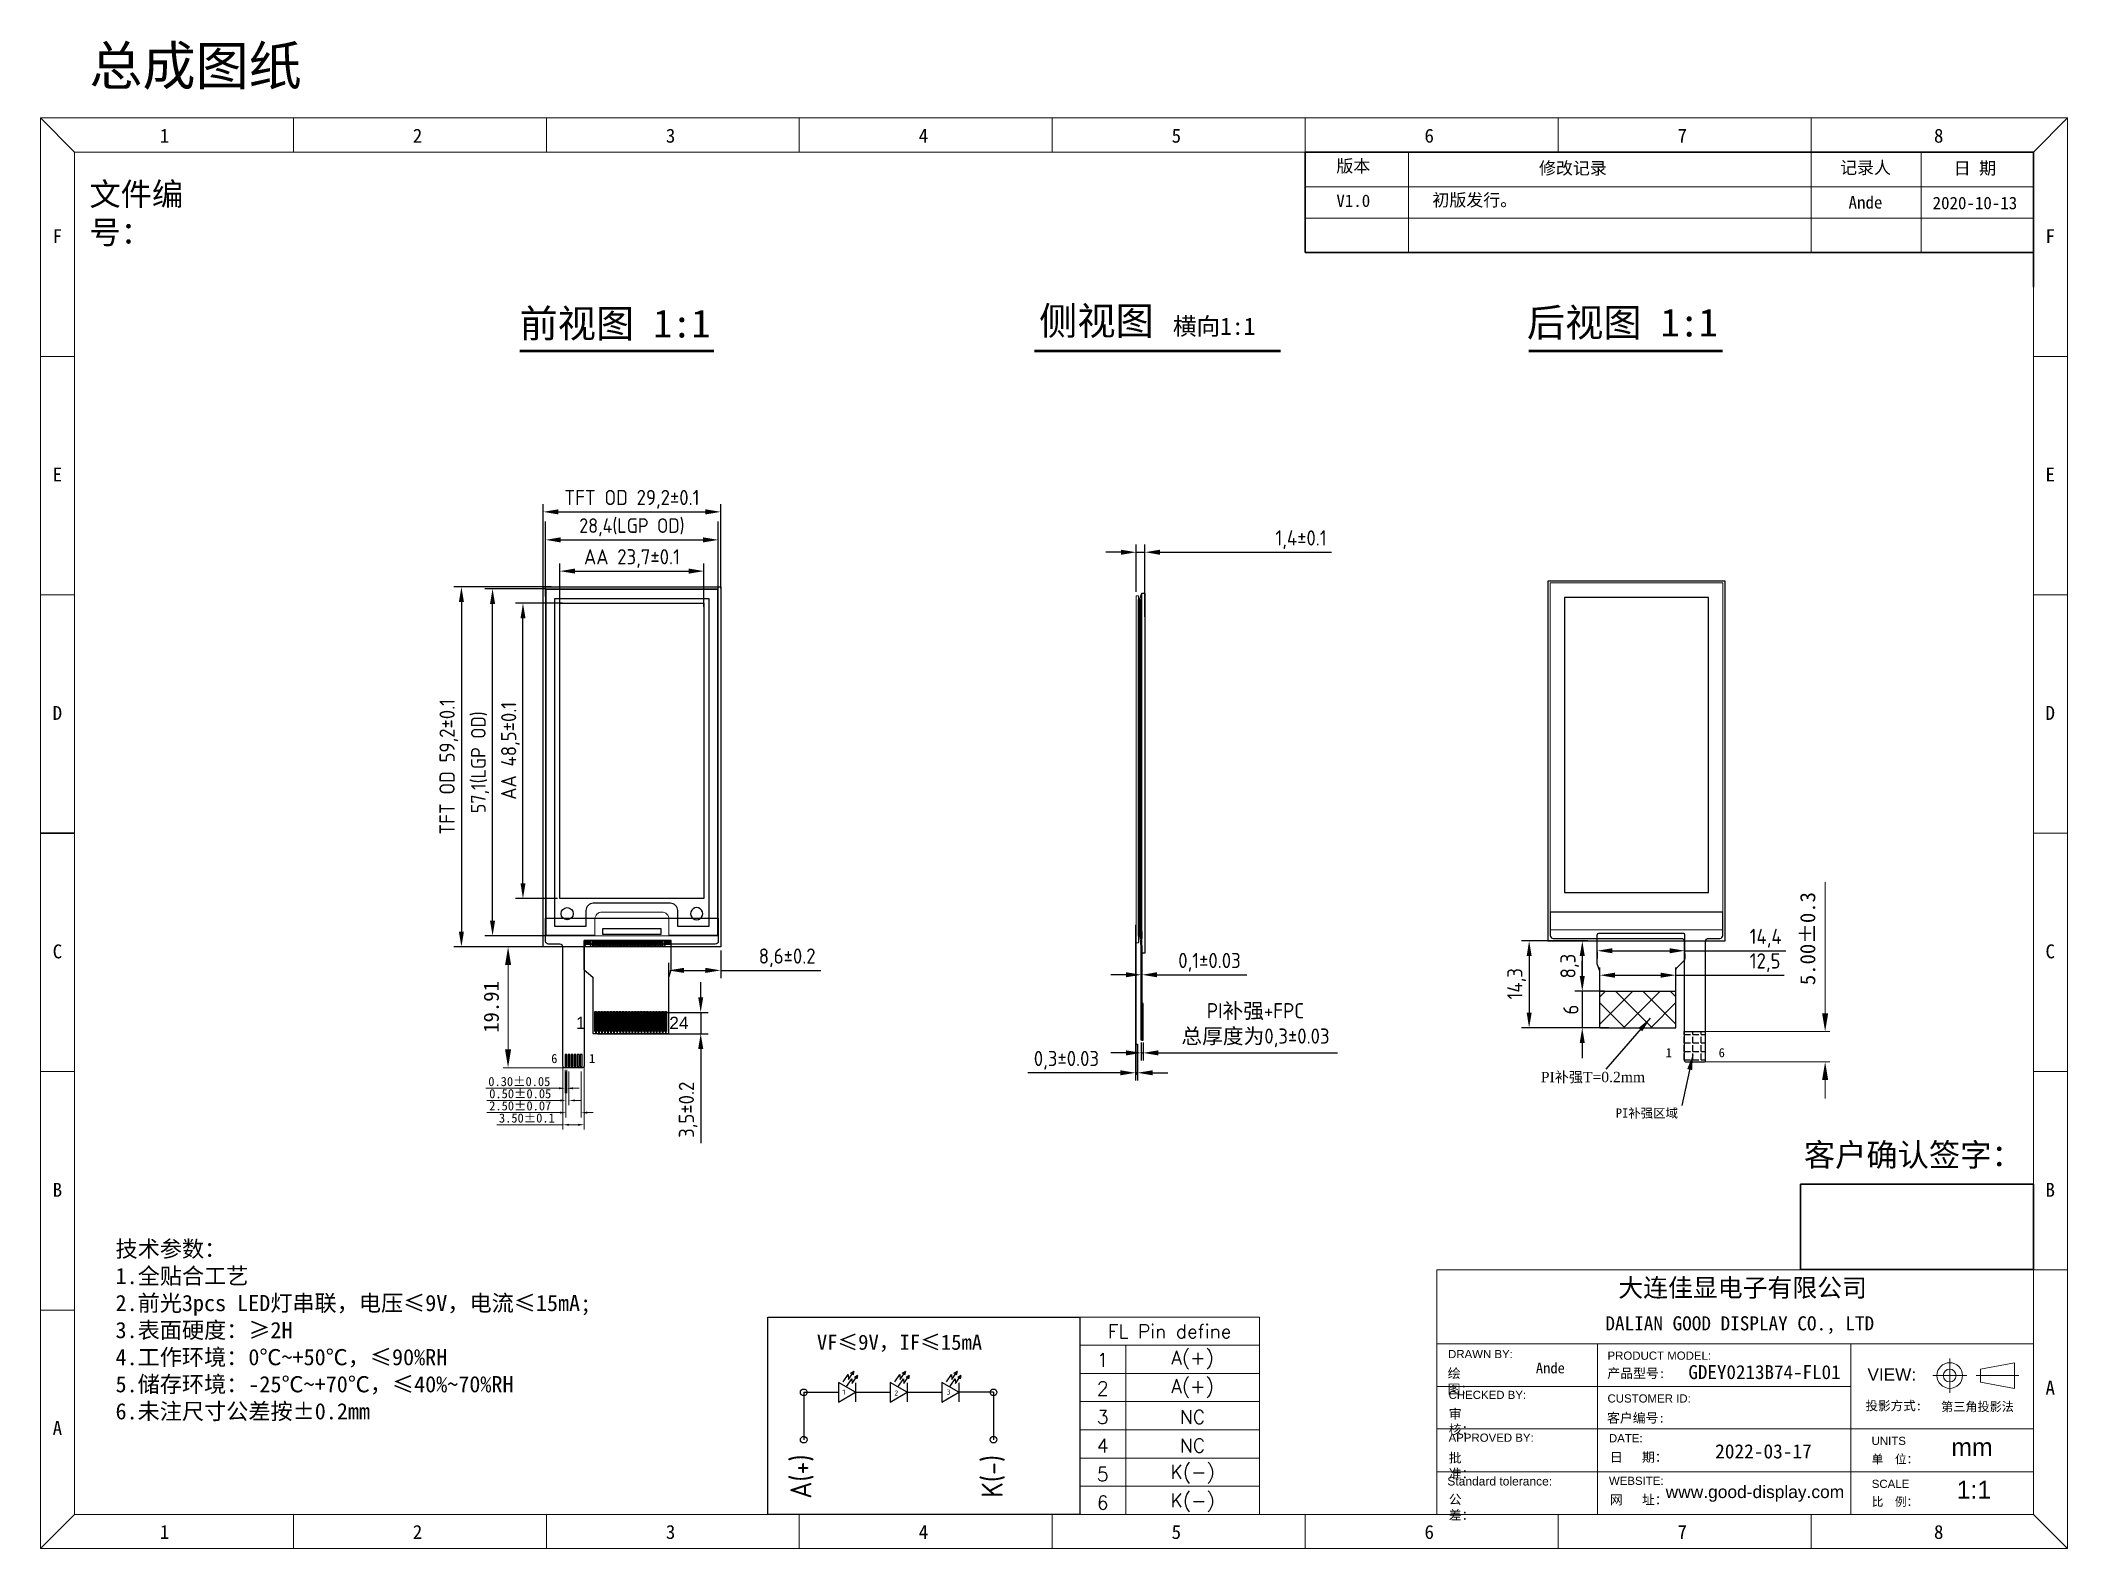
# Model space of a CAD drawing. Header units: millimetres. Extents: x 245 to 11675, y -5237 to 598.
# Drawn here: x 11342.1 to 11675.5, y -5236.6 to -4988.5 of the extents above; entities outside this region: 3.
import ezdxf
from ezdxf.enums import TextEntityAlignment as Align

# ---------------------------------------------------------------- set-up
doc = ezdxf.new("R2010")
doc.units = ezdxf.units.MM
doc.linetypes.add('DASHED', pattern=[4.7625, 3.175, -1.5875])
for name, color, linetype, lineweight in [('1', 7, 'Continuous', 9), ('LG', 4, 'Continuous', 5), ('Sundenal', 4, 'Continuous', 20), ('文字', 2, 'Continuous', 20)]:
    doc.layers.add(name, color=color, linetype=linetype, lineweight=lineweight)
for name, color, linetype in [('COVERLENS', 2, 'Continuous'), ('DIM', 7, 'Continuous'), ('EPL', 6, 'Continuous'), ('FPC', 5, 'Continuous'), ('PS膜', 3, 'Continuous'), ('SENSOR', 3, 'Continuous'), ('TFT', 7, 'Continuous'), ('标注', 4, 'Continuous')]:
    doc.layers.add(name, color=color, linetype=linetype)
doc.styles.get("Standard").update_dxf_attribs({"font": 'isocp2.shx', "bigfont": 'extfont2.shx'})
doc.styles.add('STYLE1', font='arial.ttf')
doc.styles.add('Times New Roman', font='times.ttf')
doc.styles.add('YW-RD', font='romans.shx', dxfattribs={"bigfont": 'chineset.shx'})
doc.styles.add('宋体', font='')
doc.styles.get('宋体').set_extended_font_data('SimSun')
doc.dimstyles.new('ISO-25', dxfattribs={"dimtxt": 2.5, "dimasz": 2.5, "dimexe": 1.25, "dimexo": 0.625, "dimtad": 1, "dimdec": 1, "dimtxsty": 'Standard', "dimcen": 2.5, "dimadec": 0, "dimazin": 0, "dimtfac": 1, "dimtdec": 1, "dimtmove": 0, "dimatfit": 3, "dimfxl": 1, "dimarcsym": 0})
doc.dimstyles.new('Sundenal$0', dxfattribs={"dimtxt": 6, "dimasz": 3, "dimexe": 0.8, "dimexo": 0.8, "dimgap": 0.2, "dimtad": 1, "dimzin": 1, "dimdsep": 46, "dimtxsty": '宋体', "dimcen": 2.5, "dimadec": 0, "dimazin": 0, "dimtfac": 1, "dimtofl": 0, "dimtmove": 0, "dimatfit": 3, "dimfxl": 0.8, "dimtolj": 1, "dimlwd": 13, "dimlwe": 13, "dimarcsym": 0})

msp = doc.modelspace()

# ---------------------------------------------------------------- texts
for s, width, p, p2 in [('1', 2.09315, (11473.939, -5211.252), (11474.548, -5211.252)), ('2', 1.200872, (11482.536, -5211.412), (11483.145, -5211.412)), ('3', 1.238715, (11491.14, -5211.255), (11491.749, -5211.255))]:
    msp.add_text(s, height=0.831, dxfattribs=dict(width=width)).set_placement(p, p2, align=Align.FIT)
for s, p in [('A(+)', (11468.901, -5228.383)), ('K(-)', (11500.356, -5228.231))]:
    msp.add_text(s, height=3.4773, rotation=90).set_placement(p)
at = {"insert": (245.141, 598.259), "char_height": 3, "attachment_point": 1}
msp.add_mtext('\\A1;', dxfattribs=at)
at = {"color": 3, "insert": (2441.431, -1482.882), "char_height": 5, "attachment_point": 1}
msp.add_mtext('\\A1;', dxfattribs=at)
at = {"color": 1, "insert": (2324.691, -1529.782), "char_height": 5, "attachment_point": 9}
msp.add_mtext('\\A1;', dxfattribs=at)
at = {"attachment_point": 5, "style": '宋体'}
for s, insert, char_height, width in [('GDEY0213B74-FL01', (11625.638, -5207.576), 2.3, 22.29741), ('2022-03-17', (11625.468, -5220.61), 2.3365, 20.44455)]:
    msp.add_mtext(s, dxfattribs=dict(at, insert=insert, char_height=char_height, width=width))
at = {"layer": '1', "attachment_point": 5, "style": 'YW-RD'}
for s, insert, char_height, width in [('{\\Fromans,chineset|c134;FL} Pin define', (11527.787, -5200.859), 2.27084, 29.54051), ('{\\Fromans,chineset|c134;A(+)}', (11531.571, -5205.556), 2.27084, 21.97104), ('1', (11516.801, -5205.556), 2.271, 7.56947), ('1', (11516.801, -5205.556), 2.271, 7.56947), ('2', (11516.801, -5210.253), 2.271, 7.56947), ('{\\Fromans,chineset|c134;A(+)}', (11531.571, -5210.253), 2.27084, 21.97104), ('3', (11516.801, -5214.95), 2.271, 7.56947), ('{\\Fromans,chineset|c134;NC}', (11531.571, -5214.95), 2.27084, 21.97104), ('4', (11516.801, -5219.647), 2.271, 7.56947), ('{\\Fromans,chineset|c134;NC}', (11531.571, -5219.647), 2.27084, 21.97104), ('5', (11516.801, -5224.344), 2.271, 7.56947), ('{\\Fromans,chineset|c134;K(-)}', (11531.571, -5224.344), 2.27084, 21.97104), ('6', (11516.801, -5229.041), 2.271, 7.56947), ('{\\Fromans,chineset|c134;K(-)}', (11531.571, -5229.041), 2.27084, 21.97104)]:
    msp.add_mtext(s, dxfattribs=dict(at, insert=insert, char_height=char_height, width=width))
at = {"layer": 'DIM', "lineweight": 0, "ltscale": 0.02, "style": 'STYLE1'}
for s, height, p in [('1', 2.036, (11430.164, -5151.145)), ('24', 2.0361, (11445.516, -5151.145))]:
    msp.add_text(s, height=height, dxfattribs=at).set_placement(p)
at = {"layer": 'DIM', "lineweight": 30, "ltscale": 0.2, "attachment_point": 1, "style": '宋体'}
for s, insert, char_height, width in [('前视图 1:1', (11420.885, -5032.757), 4.6081, 31.96192), ('侧视图 {\\H0.6177x;横向1:1}', (11506.344, -5032.331), 4.60809, 39.72738), ('后视图 1:1', (11586.564, -5032.594), 4.6081, 32.1956)]:
    msp.add_mtext(s, dxfattribs=dict(at, insert=insert, char_height=char_height, width=width))
at = {"layer": 'DIM', "lineweight": 30, "style": '宋体'}
for s, insert, char_height, width, attachment_point in [('6 ', (11426.603, -5155.222), 1.5, 12.81814, 2), ('1 ', (11432.819, -5155.222), 1.5, 12.81814, 2), ('1 ', (11609.894, -5154.261), 1.5, 12.81814, 2), ('6 ', (11618.61, -5154.261), 1.5, 12.81814, 2), ('{\\fSimSun|b0|i0|c134|p2;PI补强区域}', (11611.416, -5164.196), 1.5, 17.6255, 3), ('{\\C7;VF≤9V，IF≤15mA}', (11496.966, -5201.392), 2.496, 89.32445, 3)]:
    msp.add_mtext(s, dxfattribs=dict(at, insert=insert, char_height=char_height, width=width, attachment_point=attachment_point))
at = {"layer": '文字', "color": 0, "style": '宋体'}
for s, insert, char_height, width, attachment_point in [('总成图纸', (11350.145, -4989.46), 6.4, 73.62737, 1), ('文件编号：', (11350.145, -5011.898), 3.7696, 24.0628, 1), ('客户确认签字：', (11650.107, -5174.15), 3.7696, 40.83566, 8)]:
    msp.add_mtext(s, dxfattribs=dict(at, insert=insert, char_height=char_height, width=width, attachment_point=attachment_point))
at = {"layer": '文字', "char_height": 2.0445, "style": '宋体'}
for s, insert, width, attachment_point in [('版本', (11555.229, -5008.128), 6.62892, 1), ('修改记录', (11588.55, -5008.483), 13.11565, 1), ('记录人', (11642.251, -5008.395), 9.90501, 2), ('日 期', (11660.246, -5008.497), 9.03382, 2), ('初版发行。', (11571.024, -5013.73), 59.35692, 1), ('V1.0', (11555.229, -5013.847), 6.62892, 1), ('Ande', (11642.244, -5014.114), 9.90501, 2), ('2020-10-13', (11660.246, -5014.216), 15.95804, 2)]:
    msp.add_mtext(s, dxfattribs=dict(at, insert=insert, width=width, attachment_point=attachment_point))
at = {"layer": '文字', "color": 7, "insert": (11354.441, -5185.953), "char_height": 2.67056, "width": 127.02452, "attachment_point": 1, "style": '宋体'}
msp.add_mtext('{\\fSimSun|b0|i0|c134|p54;技术参数}：\\P1.全贴合工艺\\P2.前光3pcs LED灯串联，电压≤9V，电流≤15mA;\\P3.表面硬度：≥2H\\P4.工作环境：0℃~+50℃，≤90%RH\\P5.储存环境：-25℃~+70℃，≤40%~70%RH\\P6.未注尺寸公差按±0.2mm', dxfattribs=at)
at = {"layer": '文字', "ltscale": 0.5, "insert": (11590.42, -5206.01), "char_height": 1.75239, "width": 8.76195, "attachment_point": 2, "style": '宋体'}
msp.add_mtext('{\\fSimSun|b0|i0|c134|p54;Ande}', dxfattribs=at)
at = {"layer": '标注', "color": 0, "linetype": 'Continuous', "insert": (11588.858, -5158.166), "char_height": 1.7, "attachment_point": 1, "style": 'Times New Roman'}
msp.add_mtext('PI{\\fSimSun|b0|i0|c134|p2;补强}T=0.2mm', dxfattribs=at)

# ---------------------------------------------------------------- blocks, each defined once
blk = doc.blocks.new('sundenal')
at = {"layer": 'Sundenal', "color": 4}
for p, q in [((-856.5, 786.5), (-856.5, 805.7)), ((-429.2, 786.5), (-429.2, 805.7))]:
    blk.add_line(p, q, dxfattribs=at)
at = {"layer": 'Sundenal', "color": 4, "lineweight": 30}
blk.add_line((-1122.2, 402.8), (-1141.4, 402.8), dxfattribs=at)
at = {"layer": 'Sundenal', "ltscale": 0.2}
blk.add_line((-19.2, 19.2), (0, 0), dxfattribs=at)
at = {"layer": 'Sundenal', "color": 4}
for points in [[(-1122.2, 786.5), (-1141.4, 805.7)], [(-999, 805.7), (-999, 786.5)], [(-714.1, 805.7), (-714.1, 786.5)], [(-571.7, 805.7), (-571.7, 786.5)], [(-286.8, 805.7), (-286.8, 786.5)], [(-144.4, 805.7), (-144.4, 786.5)], [(-19.2, 786.5), (0, 805.7)], [(-1141.4, 671.4), (-1122.2, 671.4)], [(-19.2, 671.4), (0, 671.4)], [(-1141.4, 537.1), (-1122.2, 537.1)], [(-19.2, 537.1), (0, 537.1)], [(-19.2, 402.8), (0, 402.8)], [(-1141.4, 268.6), (-1122.2, 268.6)], [(-19.2, 268.6), (0, 268.6)], [(-19.2, 157), (0, 157)], [(-1141.4, 134.3), (-1122.2, 134.3)], [(-19.2, 115.3), (-202.5, 115.3), (-355.2, 115.3)], [(-264.7, 115.3), (-264.7, 19.2)], [(-355.2, 91.3), (-202.5, 91.3), (-122, 91.3)], [(-19.2, 43.2), (-202.5, 43.2), (-355.2, 43.2)], [(-1122.2, 19.2), (-1141.4, 0)], [(-999, 19.2), (-999, 0)], [(-856.5, 19.2), (-856.5, 0)], [(-714.1, 19.2), (-714.1, 0)], [(-571.7, 19.2), (-571.7, 0)], [(-429.2, 19.2), (-429.2, 0)], [(-286.8, 19.2), (-286.8, 0)], [(-144.4, 19.2), (-144.4, 0)]]:
    blk.add_lwpolyline(points, dxfattribs=at)
blk.add_lwpolyline([(-1141.4, 0), (0, 0), (0, 805.7), (-1141.4, 805.7)], close=True, dxfattribs=at)
at = {"layer": 'Sundenal', "ltscale": 0.2}
for points in [[(-19.2, 786.5), (-1122.2, 786.5), (-1122.2, 19.2), (-19.2, 19.2)], [(-19.2, 157), (-355.2, 157), (-355.2, 19.2), (-19.2, 19.2)]]:
    blk.add_lwpolyline(points, close=True, dxfattribs=at)
at = {"layer": 'Sundenal', "color": 4, "ltscale": 0.5}
for points in [[(-122, 115.3), (-122, 43.2), (-122, 19.2)], [(-66.3, 87.7), (-66.3, 107)], [(-75.9, 97.4), (-56.7, 97.4)], [(-27.4, 97.4), (-51.4, 97.4)], [(-355.2, 67.3), (-202.5, 67.3), (-91.9, 67.3), (-19.2, 67.3)]]:
    blk.add_lwpolyline(points, dxfattribs=at)
blk.add_lwpolyline([(-29.8, 104.6), (-29.8, 90.1), (-49, 93.7), (-49, 101)], close=True, dxfattribs=at)
for radius in [7.21, 3.61]:
    blk.add_circle((-66.3, 97.4), radius, dxfattribs=at)
at = {"layer": 'Sundenal', "color": 4, "style": '宋体'}
for s, p in [('1', (-1071.5, 795.7)), ('2', (-929.1, 795.7)), ('3', (-786.6, 795.7)), ('4', (-644.2, 795.7)), ('5', (-501.8, 795.7)), ('6', (-359.4, 795.7)), ('7', (-216.9, 795.7)), ('8', (-72.5, 795.7)), ('F', (-1131.9, 739.1)), ('F', (-9.7, 739.1)), ('E', (-1131.9, 604.9)), ('E', (-9.7, 604.9)), ('D', (-1131.9, 470.6)), ('D', (-9.7, 470.6)), ('C', (-1131.9, 336.3)), ('C', (-9.7, 336.3)), ('B', (-1131.9, 202)), ('B', (-9.7, 202)), ('A', (-9.7, 90.5)), ('A', (-1131.9, 67.8)), ('1', (-1071.5, 9.3)), ('2', (-929.1, 9.3)), ('3', (-786.6, 9.3)), ('4', (-644.2, 9.3)), ('5', (-501.8, 9.3)), ('6', (-359.4, 9.3)), ('7', (-216.9, 9.3)), ('8', (-72.5, 9.3))]:
    blk.add_text(s, height=7.85, dxfattribs=at).set_placement(p, align=Align.MIDDLE_CENTER)
at = {"layer": 'Sundenal', "color": 4}
for s, height, style, p in [('DALIAN GOOD DISPLAY CO., LTD', 7.945, '宋体', (-260.2, 126.8)), ('PRODUCT MODEL:', 4.61, 'STYLE1', (-259, 108.6)), ('CHECKED BY:', 4.61, 'STYLE1', (-348.5, 86.5)), ('CUSTOMER ID:', 4.61, 'STYLE1', (-259, 84.5)), ('APPROVED BY:', 4.61, 'STYLE1', (-348.5, 62.4))]:
    blk.add_text(s, height=height, dxfattribs=dict(at, style=style)).set_placement(p, align=Align.MIDDLE_LEFT)
at = {"layer": 'Sundenal', "color": 4, "ltscale": 0.5, "style": 'STYLE1'}
for s, height, p in [('DRAWN BY:', 4.61, (-348.8, 109.5)), ('VIEW:', 6.91, (-112.6, 98))]:
    blk.add_text(s, height=height, dxfattribs=at).set_placement(p, align=Align.MIDDLE_LEFT)
at = {"layer": 'Sundenal', "color": 4, "style": 'STYLE1'}
for s, p in [('DATE:', (-258.2, 59.8)), ('WEBSITE:', (-258.2, 35.8))]:
    blk.add_text(s, height=4.61, dxfattribs=at).set_placement(p)
at = {"layer": 'Sundenal', "color": 4, "ltscale": 0.5, "style": 'STYLE1'}
for s, p in [('UNITS', (-110.3, 58.3)), ('SCALE', (-110.2, 34.1))]:
    blk.add_text(s, height=4.61, dxfattribs=at).set_placement(p)
at = {"layer": 'Sundenal', "color": 4, "attachment_point": 1}
for s, insert, char_height, width, style in [('大连佳显电子有限公司', (-252.9, 152), 10.26, 178.739, '宋体'), ('{\\fSimSun|b0|i0|c134|p54;产品型号:}', (-259.1, 101.3), 5.314, 36.723, 'STYLE1'), ('{\\fSimSun|b0|i0|c134|p54;客户编号:}', (-259.3, 76.2), 5.314, 34.416, 'STYLE1'), ('{\\fSimSun|b0|i0|c134|p54;日   期：}', (-257.7, 54.1), 5.314, 35.853, 'STYLE1'), ('{\\fArial|b0|i0|c0|p34;Standard tolerance: }', (-349.2, 40.3), 4.84, 61.068, 'STYLE1'), ('{\\fSimSun|b0|i0|c134|p54;网   址：}', (-257.7, 30.1), 5.314, 35.853, 'STYLE1')]:
    blk.add_mtext(s, dxfattribs=dict(at, insert=insert, char_height=char_height, width=width, style=style))
at = {"layer": 'Sundenal', "color": 4, "ltscale": 0.5, "attachment_point": 1, "style": 'STYLE1'}
for s, insert, char_height, width in [('{\\fSimSun|b0|i0|c134|p54;绘   图：}', (-349, 101.3), 5.314, 29.675), ('{\\fNSimSun|b0|i0|c134|p49;投影方式:}', (-113.7, 83), 5.178, 35.331), ('{\\fSimSun|b0|i0|c134|p54;审   核：}', (-348.4, 78.5), 5.314, 30.373), ('{\\fArial|b0|i0|c0|p32;mm}', (-65.4, 62.1), 10, 23.139), ('{\\fSimSun|b0|i0|c134|p54;批   准：}', (-348.4, 53.7), 5.314, 30.375), ('{\\fNSimSun|b0|i0|c134|p49;单  位：}', (-110.2, 52.7), 4.794, 26.422), ('1:1', (-62.4, 38.1), 10, 19.29), ('{\\fSimSun|b0|i0|c134|p54;公    差：  }', (-348.4, 30.3), 5.314, 34.087), ('{\\fNSimSun|b0|i0|c134|p49;比  例：}', (-110.2, 28.7), 4.794, 25.483)]:
    blk.add_mtext(s, dxfattribs=dict(at, insert=insert, char_height=char_height, width=width))
at = {"layer": 'Sundenal', "color": 4, "lineweight": 30, "insert": (-71.1, 82.3), "char_height": 5, "width": 45.19, "attachment_point": 1, "style": '宋体'}
blk.add_mtext('第三角投影法', dxfattribs=at)
at = {"layer": 'Sundenal', "color": 4, "insert": (-176, 35.4), "char_height": 7, "width": 71.82, "attachment_point": 2}
blk.add_mtext('{\\fArial|b0|i0|c0|p34;www.good-display.com}', dxfattribs=at)
blk = doc.blocks.new('*D2')
at = {"layer": 'Defpoints', "color": 0, "linetype": 'Continuous', "transparency": 16777216}
for p in [(11523.14, -5152.74), (11523.44, -5152.74), (11523.44, -5155.05)]:
    blk.add_point(p, dxfattribs=at)
at = {"layer": '标注', "color": 0, "linetype": 'Continuous', "lineweight": -2, "transparency": 16777216}
for p, q in [((11523.14, -5153.36), (11523.14, -5156.3)), ((11523.44, -5153.36), (11523.44, -5156.3)), ((11520.64, -5155.05), (11518.14, -5155.05)), ((11523.14, -5155.05), (11523.44, -5155.05)), ((11525.94, -5155.05), (11555.4, -5155.05))]:
    blk.add_line(p, q, dxfattribs=at)
at = {"layer": '标注', "color": 0, "linetype": 'Continuous', "transparency": 16777216}
for points in [[(11520.64, -5154.63), (11520.64, -5155.47), (11523.14, -5155.05)], [(11525.94, -5154.63), (11525.94, -5155.47), (11523.44, -5155.05)]]:
    blk.add_solid(points, dxfattribs=at)
at = {"layer": '标注', "color": 0, "linetype": 'Continuous', "transparency": 16777216, "insert": (11541.92, -5150.49), "char_height": 2.5, "attachment_point": 5}
blk.add_mtext('PI{\\fSimSun|b0|i0|c134|p2;补强}+FPC\\P{\\fSimSun|b0|i0|c134|p2;总厚度为}0,3%%P0.03', dxfattribs=at)
blk = doc.blocks.new('*D3')
at = {"layer": 'Defpoints', "color": 0, "linetype": 'Continuous', "transparency": 16777216}
for p in [(11523.74, -5072.69), (11522.3, -5079.84), (11523.74, -5083.92)]:
    blk.add_point(p, dxfattribs=at)
at = {"layer": '标注', "color": 0, "linetype": 'Continuous', "lineweight": -2, "transparency": 16777216}
for p, q in [((11519.8, -5072.69), (11517.3, -5072.69)), ((11522.3, -5079.21), (11522.3, -5071.44)), ((11522.3, -5072.69), (11523.74, -5072.69)), ((11523.74, -5083.3), (11523.74, -5071.44)), ((11526.24, -5072.69), (11554.45, -5072.69))]:
    blk.add_line(p, q, dxfattribs=at)
at = {"layer": '标注', "color": 0, "linetype": 'Continuous', "transparency": 16777216}
for points in [[(11519.8, -5072.28), (11519.8, -5073.11), (11522.3, -5072.69)], [(11526.24, -5072.28), (11526.24, -5073.11), (11523.74, -5072.69)]]:
    blk.add_solid(points, dxfattribs=at)
at = {"layer": '标注', "color": 0, "linetype": 'Continuous', "transparency": 16777216, "insert": (11548.7, -5070.63), "char_height": 2.5, "attachment_point": 5}
blk.add_mtext(' 1,4%%P0.1', dxfattribs=at)
blk = doc.blocks.new('*D4')
at = {"layer": 'Defpoints', "color": 0, "linetype": 'Continuous', "transparency": 16777216}
for p in [(11433.34, -5148.39), (11433.1, -5151.89), (11450.68, -5151.89)]:
    blk.add_point(p, dxfattribs=at)
at = {"layer": '标注', "color": 0, "linetype": 'Continuous', "lineweight": -2, "transparency": 16777216}
for p, q in [((11450.68, -5145.89), (11450.68, -5143.39)), ((11433.97, -5148.39), (11451.93, -5148.39)), ((11450.68, -5148.39), (11450.68, -5151.89)), ((11433.72, -5151.89), (11451.93, -5151.89)), ((11450.68, -5154.39), (11450.68, -5169.92))]:
    blk.add_line(p, q, dxfattribs=at)
at = {"layer": '标注', "color": 0, "linetype": 'Continuous', "transparency": 16777216}
for points in [[(11450.27, -5145.89), (11451.1, -5145.89), (11450.68, -5148.39)], [(11450.27, -5154.39), (11451.1, -5154.39), (11450.68, -5151.89)]]:
    blk.add_solid(points, dxfattribs=at)
at = {"layer": '标注', "color": 0, "linetype": 'Continuous', "transparency": 16777216, "insert": (11448.62, -5164.41), "char_height": 2.5, "attachment_point": 5, "rotation": 90}
blk.add_mtext('3,5%%P0.2', dxfattribs=at)
blk = doc.blocks.new('*D5')
at = {"layer": 'Defpoints', "color": 0, "linetype": 'Continuous'}
for p in [(11598.13, -5137.81), (11612.55, -5138.11), (11612.55, -5138.25)]:
    blk.add_point(p, dxfattribs=at)
at = {"layer": '标注', "color": 0, "linetype": 'Continuous', "lineweight": -2}
for p, q in [((11598.13, -5138.44), (11598.13, -5139.5)), ((11600.63, -5138.25), (11610.05, -5138.25)), ((11612.55, -5138.25), (11629.14, -5138.25)), ((11612.55, -5138.73), (11612.55, -5139.5))]:
    blk.add_line(p, q, dxfattribs=at)
at = {"layer": '标注', "color": 0, "linetype": 'Continuous'}
for points in [[(11600.63, -5137.83), (11600.63, -5138.66), (11598.13, -5138.25)], [(11610.05, -5137.83), (11610.05, -5138.66), (11612.55, -5138.25)]]:
    blk.add_solid(points, dxfattribs=at)
at = {"layer": '标注', "color": 0, "linetype": 'Continuous', "insert": (11625.83, -5136.18), "char_height": 2.5, "attachment_point": 5}
blk.add_mtext('14,4', dxfattribs=at)
blk = doc.blocks.new('*D6')
at = {"layer": 'Defpoints', "color": 0, "linetype": 'Continuous', "transparency": 16777216}
for p in [(11599.95, -5144.92), (11595.67, -5150.92), (11599.93, -5150.92)]:
    blk.add_point(p, dxfattribs=at)
at = {"layer": '标注', "color": 0, "linetype": 'Continuous', "lineweight": -2, "transparency": 16777216}
for p, q in [((11595.67, -5142.42), (11595.67, -5139.92)), ((11599.33, -5144.92), (11594.42, -5144.92)), ((11595.67, -5144.92), (11595.67, -5150.92)), ((11599.3, -5150.92), (11594.42, -5150.92)), ((11595.67, -5153.42), (11595.67, -5155.92))]:
    blk.add_line(p, q, dxfattribs=at)
at = {"layer": '标注', "color": 0, "linetype": 'Continuous', "transparency": 16777216}
for points in [[(11595.25, -5142.42), (11596.08, -5142.42), (11595.67, -5144.92)], [(11595.25, -5153.42), (11596.08, -5153.42), (11595.67, -5150.92)]]:
    blk.add_solid(points, dxfattribs=at)
at = {"layer": '标注', "color": 0, "linetype": 'Continuous', "transparency": 16777216, "insert": (11593.79, -5147.92), "char_height": 2.5, "attachment_point": 5, "rotation": 90}
blk.add_mtext('6', dxfattribs=at)
blk = doc.blocks.new('*D16')
at = {"layer": 'Defpoints', "color": 0, "linetype": 'Continuous', "transparency": 16777216}
for p in [(11597.21, -5136.63), (11595.67, -5144.92), (11599.87, -5144.92)]:
    blk.add_point(p, dxfattribs=at)
at = {"layer": '标注', "color": 0, "linetype": 'Continuous', "lineweight": -2, "transparency": 16777216}
for p, q in [((11596.59, -5136.63), (11594.42, -5136.63)), ((11595.67, -5139.13), (11595.67, -5142.42)), ((11599.24, -5144.92), (11594.42, -5144.92))]:
    blk.add_line(p, q, dxfattribs=at)
at = {"layer": '标注', "color": 0, "linetype": 'Continuous', "transparency": 16777216}
for points in [[(11595.25, -5139.13), (11596.08, -5139.13), (11595.67, -5136.63)], [(11595.25, -5142.42), (11596.08, -5142.42), (11595.67, -5144.92)]]:
    blk.add_solid(points, dxfattribs=at)
at = {"layer": '标注', "color": 0, "linetype": 'Continuous', "transparency": 16777216, "insert": (11593.61, -5140.77), "char_height": 2.5, "attachment_point": 5, "rotation": 90}
blk.add_mtext('8,3', dxfattribs=at)
blk = doc.blocks.new('*D17')
at = {"layer": 'Defpoints', "color": 0, "linetype": 'Continuous', "transparency": 16777216}
for p in [(11595.16, -5136.63), (11586.93, -5150.92), (11600.67, -5150.92)]:
    blk.add_point(p, dxfattribs=at)
at = {"layer": '标注', "color": 0, "linetype": 'Continuous', "lineweight": -2, "transparency": 16777216}
for p, q in [((11594.54, -5136.63), (11585.68, -5136.63)), ((11586.93, -5139.13), (11586.93, -5148.42)), ((11600.05, -5150.92), (11585.68, -5150.92))]:
    blk.add_line(p, q, dxfattribs=at)
at = {"layer": '标注', "color": 0, "linetype": 'Continuous', "transparency": 16777216}
for points in [[(11586.52, -5139.13), (11587.35, -5139.13), (11586.93, -5136.63)], [(11586.52, -5148.42), (11587.35, -5148.42), (11586.93, -5150.92)]]:
    blk.add_solid(points, dxfattribs=at)
at = {"layer": '标注', "color": 0, "linetype": 'Continuous', "transparency": 16777216, "insert": (11584.87, -5143.68), "char_height": 2.5, "attachment_point": 5, "rotation": 90}
blk.add_mtext('14,3', dxfattribs=at)
blk = doc.blocks.new('*D18')
at = {"layer": 'Defpoints', "color": 0, "linetype": 'Continuous', "transparency": 16777216}
for p in [(11598.55, -5142.62), (11611.05, -5142.27), (11611.05, -5142.52)]:
    blk.add_point(p, dxfattribs=at)
at = {"layer": '标注', "color": 0, "linetype": 'Continuous', "lineweight": -2, "transparency": 16777216}
for p, q in [((11598.55, -5142), (11598.55, -5141.02)), ((11601.05, -5142.27), (11608.55, -5142.27)), ((11611.05, -5141.9), (11611.05, -5141.02)), ((11611.05, -5142.27), (11628.85, -5142.27))]:
    blk.add_line(p, q, dxfattribs=at)
at = {"layer": '标注', "color": 0, "linetype": 'Continuous', "transparency": 16777216}
for points in [[(11601.05, -5141.85), (11601.05, -5142.69), (11598.55, -5142.27)], [(11608.55, -5141.85), (11608.55, -5142.69), (11611.05, -5142.27)]]:
    blk.add_solid(points, dxfattribs=at)
at = {"layer": '标注', "color": 0, "linetype": 'Continuous', "transparency": 16777216, "insert": (11625.74, -5140.21), "char_height": 2.5, "attachment_point": 5}
blk.add_mtext('12,5', dxfattribs=at)
blk = doc.blocks.new('*D19')
at = {"layer": 'Defpoints', "color": 0, "linetype": 'Continuous', "transparency": 16777216}
for p in [(11523.14, -5142.02), (11523.24, -5142.02), (11523.24, -5142.2)]:
    blk.add_point(p, dxfattribs=at)
at = {"layer": '标注', "color": 0, "linetype": 'Continuous', "lineweight": -2, "transparency": 16777216}
for p, q in [((11520.64, -5142.2), (11518.14, -5142.2)), ((11523.14, -5142.2), (11523.24, -5142.2)), ((11523.14, -5142.65), (11523.14, -5143.45)), ((11523.24, -5142.65), (11523.24, -5143.45)), ((11525.74, -5142.2), (11540.48, -5142.2))]:
    blk.add_line(p, q, dxfattribs=at)
at = {"layer": '标注', "color": 0, "linetype": 'Continuous', "transparency": 16777216}
for points in [[(11520.64, -5141.78), (11520.64, -5142.61), (11523.14, -5142.2)], [(11525.74, -5141.78), (11525.74, -5142.61), (11523.24, -5142.2)]]:
    blk.add_solid(points, dxfattribs=at)
at = {"layer": '标注', "color": 0, "linetype": 'Continuous', "transparency": 16777216, "insert": (11534.36, -5140.14), "char_height": 2.5, "attachment_point": 5}
blk.add_mtext('0,1%%P0.03', dxfattribs=at)
blk = doc.blocks.new('*D20')
at = {"layer": 'Defpoints', "color": 0, "linetype": 'Continuous', "transparency": 16777216}
for p in [(11451.22, -5075.8), (11427.51, -5082.47), (11451.22, -5082.29)]:
    blk.add_point(p, dxfattribs=at)
at = {"layer": '标注', "color": 0, "linetype": 'Continuous', "lineweight": -2, "transparency": 16777216}
for p, q in [((11427.51, -5081.85), (11427.51, -5074.55)), ((11430.01, -5075.8), (11448.72, -5075.8)), ((11451.22, -5081.66), (11451.22, -5074.55))]:
    blk.add_line(p, q, dxfattribs=at)
at = {"layer": '标注', "color": 0, "linetype": 'Continuous', "transparency": 16777216}
for points in [[(11430.01, -5075.38), (11430.01, -5076.21), (11427.51, -5075.8)], [(11448.72, -5075.38), (11448.72, -5076.21), (11451.22, -5075.8)]]:
    blk.add_solid(points, dxfattribs=at)
at = {"layer": '标注', "color": 0, "linetype": 'Continuous', "transparency": 16777216, "insert": (11439.37, -5073.73), "char_height": 2.5, "attachment_point": 5}
blk.add_mtext('AA 23,7%%P0.1', dxfattribs=at)
blk = doc.blocks.new('*D21')
at = {"layer": 'Defpoints', "color": 0, "linetype": 'Continuous', "transparency": 16777216}
for p in [(11453.97, -5066.05), (11424.77, -5079.44), (11453.97, -5079.27)]:
    blk.add_point(p, dxfattribs=at)
at = {"layer": '标注', "color": 0, "linetype": 'Continuous', "lineweight": -2, "transparency": 16777216}
for p, q in [((11424.77, -5078.81), (11424.77, -5064.8)), ((11427.27, -5066.05), (11451.47, -5066.05)), ((11453.97, -5078.64), (11453.97, -5064.8))]:
    blk.add_line(p, q, dxfattribs=at)
at = {"layer": '标注', "color": 0, "linetype": 'Continuous', "transparency": 16777216}
for points in [[(11427.27, -5065.63), (11427.27, -5066.47), (11424.77, -5066.05)], [(11451.47, -5065.63), (11451.47, -5066.47), (11453.97, -5066.05)]]:
    blk.add_solid(points, dxfattribs=at)
at = {"layer": '标注', "color": 0, "linetype": 'Continuous', "transparency": 16777216, "insert": (11439.37, -5063.98), "char_height": 2.5, "attachment_point": 5}
blk.add_mtext('TFT OD 29,2%%P0.1', dxfattribs=at)
blk = doc.blocks.new('*D22')
at = {"layer": 'Defpoints', "color": 0, "linetype": 'Continuous', "transparency": 16777216}
for p in [(11421.45, -5081.09), (11428.56, -5081.09), (11427.73, -5129.64)]:
    blk.add_point(p, dxfattribs=at)
at = {"layer": '标注', "color": 0, "linetype": 'Continuous', "lineweight": -2, "transparency": 16777216}
for p, q in [((11427.93, -5081.09), (11420.2, -5081.09)), ((11421.45, -5127.14), (11421.45, -5083.59)), ((11427.11, -5129.64), (11420.2, -5129.64))]:
    blk.add_line(p, q, dxfattribs=at)
at = {"layer": '标注', "color": 0, "linetype": 'Continuous', "transparency": 16777216}
for points in [[(11421.04, -5083.59), (11421.87, -5083.59), (11421.45, -5081.09)], [(11421.04, -5127.14), (11421.87, -5127.14), (11421.45, -5129.64)]]:
    blk.add_solid(points, dxfattribs=at)
at = {"layer": '标注', "color": 0, "linetype": 'Continuous', "transparency": 16777216, "insert": (11419.39, -5105.36), "char_height": 2.5, "attachment_point": 5, "rotation": 90}
blk.add_mtext('AA 48,5%%P0.1', dxfattribs=at)
blk = doc.blocks.new('*D23')
at = {"layer": 'Defpoints', "color": 0, "linetype": 'Continuous', "transparency": 16777216}
for p in [(11426.77, -5078.39), (11411.33, -5137.59), (11427.5, -5137.59)]:
    blk.add_point(p, dxfattribs=at)
at = {"layer": '标注', "color": 0, "linetype": 'Continuous', "lineweight": -2, "transparency": 16777216}
for p, q in [((11426.14, -5078.39), (11410.08, -5078.39)), ((11411.33, -5080.89), (11411.33, -5135.09)), ((11426.87, -5137.59), (11410.08, -5137.59))]:
    blk.add_line(p, q, dxfattribs=at)
at = {"layer": '标注', "color": 0, "linetype": 'Continuous', "transparency": 16777216}
for points in [[(11410.91, -5080.89), (11411.74, -5080.89), (11411.33, -5078.39)], [(11410.91, -5135.09), (11411.74, -5135.09), (11411.33, -5137.59)]]:
    blk.add_solid(points, dxfattribs=at)
at = {"layer": '标注', "color": 0, "linetype": 'Continuous', "transparency": 16777216, "insert": (11409.26, -5107.99), "char_height": 2.5, "attachment_point": 5, "rotation": 90}
blk.add_mtext('TFT OD 59,2%%P0.1', dxfattribs=at)
blk = doc.blocks.new('*D24')
at = {"layer": 'Defpoints', "color": 0, "linetype": 'Continuous', "transparency": 16777216}
for p in [(11453.97, -5137.59), (11453.97, -5141.48), (11445.42, -5145.95)]:
    blk.add_point(p, dxfattribs=at)
at = {"layer": '标注', "color": 0, "linetype": 'Continuous', "lineweight": -2, "transparency": 16777216}
for p, q in [((11445.42, -5145.32), (11445.42, -5140.23)), ((11453.97, -5138.21), (11453.97, -5142.73)), ((11447.92, -5141.48), (11451.47, -5141.48)), ((11453.97, -5141.48), (11470.42, -5141.48))]:
    blk.add_line(p, q, dxfattribs=at)
at = {"layer": '标注', "color": 0, "linetype": 'Continuous', "transparency": 16777216}
for points in [[(11447.92, -5141.06), (11447.92, -5141.89), (11445.42, -5141.48)], [(11451.47, -5141.06), (11451.47, -5141.89), (11453.97, -5141.48)]]:
    blk.add_solid(points, dxfattribs=at)
at = {"layer": '标注', "color": 0, "linetype": 'Continuous', "transparency": 16777216, "insert": (11464.9, -5139.41), "char_height": 2.5, "attachment_point": 5}
blk.add_mtext('8,6%%p0.2', dxfattribs=at)
blk = doc.blocks.new('*D7')
at = {"layer": 'Defpoints', "color": 0, "transparency": 16777216}
for p in [(11428.02, -5156.06), (11431.52, -5156.06), (11428.02, -5166.87)]:
    blk.add_point(p, dxfattribs=at)
at = {"layer": 'DIM', "color": 0, "lineweight": 13, "transparency": 16777216}
for p, q in [((11428.02, -5156.86), (11428.02, -5167.67)), ((11431.52, -5156.86), (11431.52, -5167.67))]:
    blk.add_line(p, q, dxfattribs=at)
at = {"layer": 'DIM', "color": 0, "lineweight": 18, "transparency": 16777216}
for p, q in [((11428.02, -5166.87), (11417.16, -5166.87)), ((11430.52, -5166.87), (11429.02, -5166.87))]:
    blk.add_line(p, q, dxfattribs=at)
at = {"layer": 'DIM', "color": 0, "transparency": 16777216}
for points in [[(11429.02, -5166.71), (11429.02, -5167.04), (11428.02, -5166.87)], [(11430.52, -5166.71), (11430.52, -5167.04), (11431.52, -5166.87)]]:
    blk.add_solid(points, dxfattribs=at)
at = {"layer": 'DIM', "color": 0, "lineweight": 30, "transparency": 16777216, "insert": (11422.09, -5165.77), "char_height": 1.5, "attachment_point": 5, "style": '宋体'}
blk.add_mtext('\\A1;3.50±0.1', dxfattribs=at)
blk = doc.blocks.new('*D8')
at = {"layer": 'Defpoints', "color": 0, "transparency": 16777216}
for p in [(11428.52, -5157.29), (11431.02, -5157.29), (11428.52, -5164.87)]:
    blk.add_point(p, dxfattribs=at)
at = {"layer": 'DIM', "color": 0, "lineweight": 13, "transparency": 16777216}
for p, q in [((11428.52, -5158.09), (11428.52, -5165.67)), ((11431.02, -5158.09), (11431.02, -5165.67))]:
    blk.add_line(p, q, dxfattribs=at)
at = {"layer": 'DIM', "color": 0, "lineweight": 18, "transparency": 16777216}
for p, q in [((11427.52, -5164.87), (11415.48, -5164.87)), ((11432.02, -5164.87), (11433.02, -5164.87))]:
    blk.add_line(p, q, dxfattribs=at)
at = {"layer": 'DIM', "color": 0, "transparency": 16777216}
for points in [[(11427.52, -5164.71), (11427.52, -5165.04), (11428.52, -5164.87)], [(11432.02, -5164.71), (11432.02, -5165.04), (11431.02, -5164.87)]]:
    blk.add_solid(points, dxfattribs=at)
at = {"layer": 'DIM', "color": 0, "lineweight": 30, "transparency": 16777216, "insert": (11421, -5163.77), "char_height": 1.5, "attachment_point": 5, "style": '宋体'}
blk.add_mtext('\\A1;2.50±0.07', dxfattribs=at)
blk = doc.blocks.new('*D9')
at = {"layer": 'Defpoints', "color": 0, "transparency": 16777216}
for p in [(11428.52, -5157.29), (11429.02, -5157.29), (11428.52, -5162.87)]:
    blk.add_point(p, dxfattribs=at)
at = {"layer": 'DIM', "color": 0, "lineweight": 13, "transparency": 16777216}
for p, q in [((11428.52, -5158.09), (11428.52, -5163.67)), ((11429.02, -5158.09), (11429.02, -5163.67))]:
    blk.add_line(p, q, dxfattribs=at)
at = {"layer": 'DIM', "color": 0, "lineweight": 18, "transparency": 16777216}
for p, q in [((11427.52, -5162.87), (11415.48, -5162.87)), ((11430.02, -5162.87), (11431.02, -5162.87))]:
    blk.add_line(p, q, dxfattribs=at)
at = {"layer": 'DIM', "color": 0, "transparency": 16777216}
for points in [[(11427.52, -5162.71), (11427.52, -5163.04), (11428.52, -5162.87)], [(11430.02, -5162.71), (11430.02, -5163.04), (11429.02, -5162.87)]]:
    blk.add_solid(points, dxfattribs=at)
at = {"layer": 'DIM', "color": 0, "lineweight": 30, "transparency": 16777216, "insert": (11421, -5161.77), "char_height": 1.5, "attachment_point": 5, "style": '宋体'}
blk.add_mtext('\\A1;0.50±0.05', dxfattribs=at)
blk = doc.blocks.new('*D10')
at = {"layer": 'Defpoints', "color": 0, "transparency": 16777216}
for p in [(11428.37, -5157.04), (11428.67, -5157.04), (11428.37, -5160.87)]:
    blk.add_point(p, dxfattribs=at)
at = {"layer": 'DIM', "color": 0, "lineweight": 13, "transparency": 16777216}
for p, q in [((11428.37, -5157.84), (11428.37, -5161.67)), ((11428.67, -5157.84), (11428.67, -5161.67))]:
    blk.add_line(p, q, dxfattribs=at)
at = {"layer": 'DIM', "color": 0, "lineweight": 18, "transparency": 16777216}
for p, q in [((11427.37, -5160.87), (11415.33, -5160.87)), ((11429.67, -5160.87), (11430.67, -5160.87))]:
    blk.add_line(p, q, dxfattribs=at)
at = {"layer": 'DIM', "color": 0, "transparency": 16777216}
for points in [[(11427.37, -5160.71), (11427.37, -5161.04), (11428.37, -5160.87)], [(11429.67, -5160.71), (11429.67, -5161.04), (11428.67, -5160.87)]]:
    blk.add_solid(points, dxfattribs=at)
at = {"layer": 'DIM', "color": 0, "lineweight": 30, "transparency": 16777216, "insert": (11420.85, -5159.77), "char_height": 1.5, "attachment_point": 5, "style": '宋体'}
blk.add_mtext('\\A1;0.30±0.05', dxfattribs=at)
blk = doc.blocks.new('*D11')
at = {"layer": 'Defpoints', "color": 0, "transparency": 16777216}
for p in [(11419, -5137.59), (11428.01, -5137.59), (11429.77, -5157.49)]:
    blk.add_point(p, dxfattribs=at)
at = {"layer": 'DIM', "color": 0, "lineweight": 13, "transparency": 16777216}
for p, q in [((11427.21, -5137.59), (11418.2, -5137.59)), ((11419, -5154.49), (11419, -5140.59)), ((11428.97, -5157.49), (11418.2, -5157.49))]:
    blk.add_line(p, q, dxfattribs=at)
at = {"layer": 'DIM', "color": 0, "transparency": 16777216}
for points in [[(11418.5, -5140.59), (11419.5, -5140.59), (11419, -5137.59)], [(11418.5, -5154.49), (11419.5, -5154.49), (11419, -5157.49)]]:
    blk.add_solid(points, dxfattribs=at)
at = {"layer": 'DIM', "color": 0, "lineweight": 30, "transparency": 16777216, "insert": (11416.25, -5147.49), "char_height": 2.5, "attachment_point": 5, "rotation": 90, "style": '宋体'}
blk.add_mtext('\\A1;19.91', dxfattribs=at)
blk = doc.blocks.new('*D12')
at = {"layer": 'Defpoints', "color": 0, "transparency": 16777216}
for p in [(11453.56, -5070.66), (11453.56, -5080.05), (11425.16, -5080.6)]:
    blk.add_point(p, dxfattribs=at)
at = {"layer": 'DIM', "color": 0, "lineweight": -2, "transparency": 16777216}
for p, q in [((11425.16, -5079.98), (11425.16, -5067.66)), ((11453.56, -5079.42), (11453.56, -5067.66)), ((11427.66, -5070.66), (11451.06, -5070.66))]:
    blk.add_line(p, q, dxfattribs=at)
at = {"layer": 'DIM', "color": 0, "transparency": 16777216}
for points in [[(11427.66, -5070.24), (11427.66, -5071.08), (11425.16, -5070.66)], [(11451.06, -5070.24), (11451.06, -5071.08), (11453.56, -5070.66)]]:
    blk.add_solid(points, dxfattribs=at)
at = {"layer": 'DIM', "color": 0, "lineweight": 15, "transparency": 16777216, "insert": (11439.36, -5068.59), "char_height": 4, "attachment_point": 5}
blk.add_mtext('{\\H0.6x;28,4(LGP OD)}', dxfattribs=at)
blk = doc.blocks.new('*D13')
at = {"layer": 'Defpoints', "color": 0, "transparency": 16777216}
for p in [(11416.45, -5078.69), (11425.79, -5078.69), (11426.42, -5135.79)]:
    blk.add_point(p, dxfattribs=at)
at = {"layer": 'DIM', "color": 0, "lineweight": -2, "transparency": 16777216}
for p, q in [((11425.17, -5078.69), (11415.2, -5078.69)), ((11416.45, -5133.29), (11416.45, -5081.19)), ((11425.79, -5135.79), (11415.2, -5135.79))]:
    blk.add_line(p, q, dxfattribs=at)
at = {"layer": 'DIM', "color": 0, "transparency": 16777216}
for points in [[(11416.03, -5081.19), (11416.87, -5081.19), (11416.45, -5078.69)], [(11416.03, -5133.29), (11416.87, -5133.29), (11416.45, -5135.79)]]:
    blk.add_solid(points, dxfattribs=at)
at = {"layer": 'DIM', "color": 0, "lineweight": 15, "transparency": 16777216, "insert": (11414.39, -5107.24), "char_height": 4, "attachment_point": 5, "rotation": 90}
blk.add_mtext('{\\H0.6x;57,1(LGP OD)}', dxfattribs=at)
blk = doc.blocks.new('*D14')
at = {"layer": 'COVERLENS', "color": 0, "lineweight": -2, "ltscale": 0.2, "transparency": 16777216}
for p, q in [((11519.7, -5158.32), (11504.47, -5158.32)), ((11522.2, -5158.08), (11522.2, -5159.57)), ((11522.5, -5158.32), (11522.2, -5158.32)), ((11522.5, -5158.08), (11522.5, -5159.57)), ((11525, -5158.32), (11527.5, -5158.32))]:
    blk.add_line(p, q, dxfattribs=at)
at = {"layer": 'COVERLENS', "color": 0, "ltscale": 0.2, "transparency": 16777216}
for points in [[(11519.7, -5157.91), (11519.7, -5158.74), (11522.2, -5158.32)], [(11525, -5157.91), (11525, -5158.74), (11522.5, -5158.32)]]:
    blk.add_solid(points, dxfattribs=at)
at = {"layer": 'Defpoints', "color": 0, "ltscale": 0.2, "transparency": 16777216}
for p in [(11522.2, -5157.46), (11522.2, -5158.32), (11522.5, -5157.46)]:
    blk.add_point(p, dxfattribs=at)
at = {"layer": 'COVERLENS', "color": 0, "ltscale": 0.2, "transparency": 16777216, "insert": (11510.83, -5156.26), "char_height": 2.5, "attachment_point": 5}
blk.add_mtext('0,3{\\Fisocp2,extfont2|c134;%%P0.03}', dxfattribs=at)
blk = doc.blocks.new('*D15')
at = {"layer": 'Defpoints', "color": 0, "transparency": 16777216}
for p in [(11614.19, -5151.53), (11635.61, -5151.53), (11614.19, -5156.53)]:
    blk.add_point(p, dxfattribs=at)
at = {"layer": 'DIM', "color": 0, "lineweight": 13, "transparency": 16777216}
for p, q in [((11635.61, -5148.53), (11635.61, -5126.96)), ((11614.99, -5151.53), (11636.41, -5151.53)), ((11614.99, -5156.53), (11636.41, -5156.53)), ((11635.61, -5159.53), (11635.61, -5162.53))]:
    blk.add_line(p, q, dxfattribs=at)
at = {"layer": 'DIM', "color": 0, "transparency": 16777216}
for points in [[(11635.11, -5148.53), (11636.11, -5148.53), (11635.61, -5151.53)], [(11635.11, -5159.53), (11636.11, -5159.53), (11635.61, -5156.53)]]:
    blk.add_solid(points, dxfattribs=at)
at = {"layer": 'DIM', "color": 0, "lineweight": 30, "transparency": 16777216, "insert": (11632.76, -5136.25), "char_height": 2.5, "attachment_point": 5, "rotation": 90, "style": '宋体'}
blk.add_mtext('\\A1;5.00±0.3', dxfattribs=at)
blk = doc.blocks.new('PFC pin')
at = {"linetype": 'DASHED', "ltscale": 5}
blk.add_hatch(color=4, dxfattribs=at).paths.add_polyline_path([(0, 0), (0, 0.8), (0.116, 0.8), (0.116, 0)])
at = {"color": 4, "linetype": 'DASHED', "ltscale": 5}
blk.add_lwpolyline([(0, 0), (0.116, 0), (0.116, 0.8), (0, 0.8)], close=True, dxfattribs=at)
blk = doc.blocks.new('FPC')
at = {"linetype": 'DASHED', "ltscale": 5}
for points in [[(-1.2, 0.583), (-1.2, 0.467), (-0.3, 0.467), (-0.3, 0.333), (-1.2, 0.333), (-1.2, 0.217), (-0.3, 0.217), (-0.3, 0), (-0.184, 0), (-0.184, 0.8), (-0.3, 0.8), (-0.3, 0.583)], [(11.9, 0.8), (11.9, 0), (12.016, 0), (12.016, 0.217), (12.916, 0.217), (12.916, 0.333), (12.016, 0.333), (12.016, 0.467), (12.916, 0.467), (12.916, 0.583), (12.016, 0.583), (12.016, 0.8)]]:
    blk.add_hatch(color=3, dxfattribs=at).paths.add_polyline_path(points)
at = {"color": 3, "linetype": 'DASHED', "ltscale": 5}
for points in [[(-0.3, 0.217), (-0.3, 0), (-0.184, 0), (-0.184, 0.8), (-0.3, 0.8), (-0.3, 0.583), (-1.2, 0.583), (-1.2, 0.467), (-0.3, 0.467), (-0.3, 0.333), (-1.2, 0.333), (-1.2, 0.217)], [(12.016, 0.583), (12.016, 0.8), (11.9, 0.8), (11.9, 0), (12.016, 0), (12.016, 0.217), (12.916, 0.217), (12.916, 0.333), (12.016, 0.333), (12.016, 0.467), (12.916, 0.467), (12.916, 0.583)]]:
    blk.add_lwpolyline(points, close=True, dxfattribs=at)
at = {"linetype": 'DASHED', "ltscale": 5}
for p in [(0, 0), (0.2, 0), (0.4, 0), (0.6, 0), (0.8, 0), (1, 0), (1.2, 0), (1.4, 0), (1.6, 0), (1.8, 0), (2, 0), (2.2, 0), (2.4, 0), (2.6, 0), (2.8, 0), (3, 0), (3.2, 0), (3.4, 0), (3.6, 0), (3.8, 0), (4, 0), (4.2, 0), (4.4, 0), (4.6, 0), (4.8, 0), (5, 0), (5.2, 0), (5.4, 0), (5.6, 0), (5.8, 0), (6, 0), (6.2, 0), (6.4, 0), (6.6, 0), (6.8, 0), (7, 0), (7.2, 0), (7.4, 0), (7.6, 0), (7.8, 0), (8, 0), (8.2, 0), (8.4, 0), (8.6, 0), (8.8, 0), (9, 0), (9.2, 0), (9.4, 0), (9.6, 0), (9.8, 0), (10, 0), (10.2, 0), (10.4, 0), (10.6, 0), (10.8, 0), (11, 0), (11.2, 0), (11.4, 0), (11.6, 0)]:
    blk.add_blockref('PFC pin', p, dxfattribs=at)

# ---------------------------------------------------------------- dimensions: what is measured, and where the dimension line sits
at = {"layer": 'COVERLENS', "color": 0, "ltscale": 0.2}
dim = msp.add_linear_dim(base=(11522.197, -5158.324), p1=(11522.497, -5157.457), p2=(11522.197, -5157.457), text='<>{\\Fisocp2,extfont2|c134;%%P0.03}', dimstyle='ISO-25', override={"dimfxl": 0.8}, dxfattribs=at)
dim.commit()
dim.dimension.update_dxf_attribs({"geometry": '*D14', "text_midpoint": (11510.831, -5156.262)})
at = {"layer": 'DIM', "lineweight": 15}
dim = msp.add_linear_dim(base=(11453.565, -5070.659), p1=(11425.165, -5080.604), p2=(11453.565, -5080.05), text='{\\H0.6x;<>(LGP OD)}', dimstyle='ISO-25', override={"dimtxt": 4, "dimexe": 3}, dxfattribs=at)
dim.commit()
dim.dimension.update_dxf_attribs({"geometry": '*D12', "text_midpoint": (11439.365, -5070.659), "dimtype": 160})
dim = msp.add_linear_dim(base=(11416.45, -5078.69), p1=(11426.418, -5135.79), p2=(11425.792, -5078.69), angle=90, text='{\\H0.6x;<>(LGP OD)}', dimstyle='ISO-25', override={"dimtxt": 4, "dimgap": 0.625, "dimtol": 0, "dimlim": 0, "dimtm": 0}, dxfattribs=at)
dim.commit()
dim.dimension.update_dxf_attribs({"geometry": '*D13', "text_midpoint": (11416.45, -5107.24), "dimtype": 160})
at = {"layer": 'DIM', "lineweight": 30}
for base, p1, p2, override, picture, middle in [((11635.605, -5151.532), (11614.193, -5156.532), (11614.193, -5151.532), {"dimtxt": 2.5, "dimgap": 1.5, "dimtol": 1, "dimtp": 0.3, "dimtm": 0.3}, '*D15', (11635.605, -5136.248)), ((11418.999, -5137.586), (11429.766, -5157.493), (11428.008, -5137.586), {"dimtxt": 2.5, "dimgap": 1.5, "dimtp": 0.15, "dimtm": 0.15}, '*D11', (11418.999, -5147.492))]:
    dim = msp.add_linear_dim(base=base, p1=p1, p2=p2, angle=90, dimstyle='Sundenal$0', override=override, dxfattribs=at)
    dim.commit()
    dim.dimension.update_dxf_attribs({"geometry": picture, "text_midpoint": middle, "dimtype": 160})
for base, p1, p2, override, picture, middle in [((11428.366, -5160.875), (11428.666, -5157.042), (11428.366, -5157.042), {"dimtxt": 1.5, "dimasz": 1, "dimgap": 0.3, "dimtol": 1, "dimtp": 0.05, "dimtm": 0.05, "dimlwd": 18}, '*D10', (11420.849, -5159.77)), ((11428.016, -5166.875), (11431.516, -5156.063), (11428.016, -5156.063), {"dimtxt": 1.5, "dimasz": 1, "dimgap": 0.3, "dimtol": 1, "dimtp": 0.1, "dimtm": 0.1, "dimlwd": 18}, '*D7', (11422.087, -5165.77)), ((11428.516, -5164.875), (11431.016, -5157.293), (11428.516, -5157.293), {"dimtxt": 1.5, "dimasz": 1, "dimgap": 0.3, "dimtol": 1, "dimtp": 0.07, "dimtm": 0.07, "dimlwd": 18}, '*D8', (11420.999, -5163.77)), ((11428.516, -5162.875), (11429.016, -5157.293), (11428.516, -5157.293), {"dimtxt": 1.5, "dimasz": 1, "dimgap": 0.3, "dimtol": 1, "dimtp": 0.05, "dimtm": 0.05, "dimlwd": 18}, '*D9', (11420.999, -5161.77))]:
    dim = msp.add_linear_dim(base=base, p1=p1, p2=p2, angle=180, dimstyle='Sundenal$0', override=override, dxfattribs=at)
    dim.commit()
    dim.dimension.update_dxf_attribs({"geometry": picture, "text_midpoint": middle})
at = {"layer": '标注', "color": 0, "linetype": 'Continuous'}
for base, p1, p2, text, picture, middle in [((11453.966, -5066.05), (11424.766, -5079.436), (11453.966, -5079.268), 'TFT OD <>%%P0.1', '*D21', (11439.366, -5066.05)), ((11523.745, -5072.695), (11522.297, -5079.839), (11523.745, -5083.921), ' <>%%P0.1', '*D3', (11548.696, -5072.695)), ((11451.217, -5075.798), (11427.515, -5082.472), (11451.217, -5082.286), 'AA <>%%P0.1', '*D20', (11439.366, -5075.798)), ((11453.965979981, -5141.475840375), (11445.415979981, -5145.948066567), (11453.965979981, -5137.58647327), '<>%%p0.2', '*D24', (11464.903479981, -5141.475840375))]:
    dim = msp.add_linear_dim(base=base, p1=p1, p2=p2, text=text, dimstyle='ISO-25', dxfattribs=at)
    dim.commit()
    dim.dimension.update_dxf_attribs({"geometry": picture, "text_midpoint": middle, "dimtype": 160})
for base, p1, p2, text, picture, middle in [((11411.327, -5137.586), (11426.766, -5078.386), (11427.499, -5137.586), 'TFT OD <>%%P0.1', '*D23', (11411.327, -5107.986)), ((11421.452, -5081.087), (11427.733, -5129.635), (11428.557, -5081.087), 'AA <>%%P0.1', '*D22', (11421.452, -5105.361)), ((11450.684, -5151.886), (11433.343, -5148.387), (11433.096, -5151.886), '<>%%P0.2', '*D4', (11450.684, -5164.407))]:
    dim = msp.add_linear_dim(base=base, p1=p1, p2=p2, angle=90, text=text, dimstyle='ISO-25', dxfattribs=at)
    dim.commit()
    dim.dimension.update_dxf_attribs({"geometry": picture, "text_midpoint": middle, "dimtype": 160})
dim = msp.add_linear_dim(base=(11586.932, -5150.924), p1=(11595.164, -5136.625), p2=(11600.671, -5150.924), angle=90, dimstyle='ISO-25', dxfattribs=at)
dim.commit()
dim.dimension.update_dxf_attribs({"geometry": '*D17', "text_midpoint": (11586.932, -5143.675), "dimtype": 160})
for base, p1, p2, picture, middle in [((11595.668, -5144.924), (11597.214, -5136.625), (11599.869, -5144.924), '*D16', (11593.605, -5140.775)), ((11595.668, -5150.924), (11599.954, -5144.924), (11599.927, -5150.924), '*D6', (11593.793, -5147.924))]:
    dim = msp.add_linear_dim(base=base, p1=p1, p2=p2, angle=90, dimstyle='ISO-25', dxfattribs=at)
    dim.commit()
    dim.dimension.update_dxf_attribs({"geometry": picture, "text_midpoint": middle})
for base, p1, p2, picture, middle in [((11612.554, -5138.246), (11598.126, -5137.811), (11612.554, -5138.11), '*D5', (11625.826, -5138.246)), ((11611.046, -5142.271), (11598.546, -5142.624), (11611.046, -5142.522), '*D18', (11625.738, -5142.271))]:
    dim = msp.add_linear_dim(base=base, p1=p1, p2=p2, dimstyle='ISO-25', dxfattribs=at)
    dim.commit()
    dim.dimension.update_dxf_attribs({"geometry": picture, "text_midpoint": middle, "dimtype": 160})
for base, p1, p2, text, picture, middle in [((11523.245, -5142.198), (11523.145, -5142.023), (11523.245, -5142.023), '<>%%P0.03', '*D19', (11534.36, -5140.136)), ((11523.445, -5155.05), (11523.145, -5152.739), (11523.445, -5152.739), 'PI{\\fSimSun|b0|i0|c134|p2;补强}+FPC\\P{\\fSimSun|b0|i0|c134|p2;总厚度为}<>%%P0.03', '*D2', (11541.924, -5150.495))]:
    dim = msp.add_linear_dim(base=base, p1=p1, p2=p2, text=text, dimstyle='ISO-25', dxfattribs=at)
    dim.commit()
    dim.dimension.update_dxf_attribs({"geometry": picture, "text_midpoint": middle})

# ---------------------------------------------------------------- hatches: boundary and pattern name
at = {"layer": 'FPC', "linetype": 'Continuous'}
h = msp.add_hatch(dxfattribs=at)
h.set_pattern_fill('ANSI37', color=256, style=0)
h.set_pattern_definition([(45, (8856.848, -5067.73), (-2.245064, 2.245064), []), (135, (8856.848, -5067.73), (-2.245064, -2.245064), [])])
h.paths.add_polyline_path([(11598.568, -5144.924), (11598.568, -5150.924), (11611.068, -5150.924), (11611.068, -5144.924)])
at = {"layer": 'FPC'}
h = msp.add_hatch(dxfattribs=at)
h.set_pattern_fill('ANSI31', color=256, style=0)
h.set_pattern_definition([(45, (10887.92651, -4825.40724), (-0.088388348, 0.088388348), [])])
h.paths.add_polyline_path([(11433.366, -5151.556), (11433.366, -5151.756), (11433.466, -5151.756), (11433.466, -5151.556), (11433.541, -5151.556), (11433.541, -5148.226), (11433.291, -5148.226), (11433.291, -5151.556)])
h = msp.add_hatch(dxfattribs=at)
h.set_pattern_fill('ANSI31', color=256, style=0)
h.set_pattern_definition([(45, (10888.42651, -4825.40724), (-0.088388348, 0.088388348), [])])
h.paths.add_polyline_path([(11433.866, -5151.556), (11433.866, -5151.756), (11433.966, -5151.756), (11433.966, -5151.556), (11434.041, -5151.556), (11434.041, -5148.226), (11433.791, -5148.226), (11433.791, -5151.556)])
h = msp.add_hatch(dxfattribs=at)
h.set_pattern_fill('ANSI31', color=256, style=0)
h.set_pattern_definition([(45, (10888.92651, -4825.40724), (-0.088388348, 0.088388348), [])])
h.paths.add_polyline_path([(11434.366, -5151.556), (11434.366, -5151.756), (11434.466, -5151.756), (11434.466, -5151.556), (11434.541, -5151.556), (11434.541, -5148.226), (11434.291, -5148.226), (11434.291, -5151.556)])
h = msp.add_hatch(dxfattribs=at)
h.set_pattern_fill('ANSI31', color=256, style=0)
h.set_pattern_definition([(45, (10889.42651, -4825.40724), (-0.088388348, 0.088388348), [])])
h.paths.add_polyline_path([(11434.866, -5151.556), (11434.866, -5151.756), (11434.966, -5151.756), (11434.966, -5151.556), (11435.041, -5151.556), (11435.041, -5148.226), (11434.791, -5148.226), (11434.791, -5151.556)])
h = msp.add_hatch(dxfattribs=at)
h.set_pattern_fill('ANSI31', color=256, style=0)
h.set_pattern_definition([(45, (10889.92651, -4825.40724), (-0.088388348, 0.088388348), [])])
h.paths.add_polyline_path([(11435.366, -5151.556), (11435.366, -5151.756), (11435.466, -5151.756), (11435.466, -5151.556), (11435.541, -5151.556), (11435.541, -5148.226), (11435.291, -5148.226), (11435.291, -5151.556)])
h = msp.add_hatch(dxfattribs=at)
h.set_pattern_fill('ANSI31', color=256, style=0)
h.set_pattern_definition([(45, (10890.42651, -4825.40724), (-0.088388348, 0.088388348), [])])
h.paths.add_polyline_path([(11435.866, -5151.556), (11435.866, -5151.756), (11435.966, -5151.756), (11435.966, -5151.556), (11436.041, -5151.556), (11436.041, -5148.226), (11435.791, -5148.226), (11435.791, -5151.556)])
h = msp.add_hatch(dxfattribs=at)
h.set_pattern_fill('ANSI31', color=256, style=0)
h.set_pattern_definition([(45, (10890.92651, -4825.40724), (-0.088388348, 0.088388348), [])])
h.paths.add_polyline_path([(11436.366, -5151.556), (11436.366, -5151.756), (11436.466, -5151.756), (11436.466, -5151.556), (11436.541, -5151.556), (11436.541, -5148.226), (11436.291, -5148.226), (11436.291, -5151.556)])
h = msp.add_hatch(dxfattribs=at)
h.set_pattern_fill('ANSI31', color=256, style=0)
h.set_pattern_definition([(45, (10891.42651, -4825.40724), (-0.088388348, 0.088388348), [])])
h.paths.add_polyline_path([(11436.866, -5151.556), (11436.866, -5151.756), (11436.966, -5151.756), (11436.966, -5151.556), (11437.041, -5151.556), (11437.041, -5148.226), (11436.791, -5148.226), (11436.791, -5151.556)])
h = msp.add_hatch(dxfattribs=at)
h.set_pattern_fill('ANSI31', color=256, style=0)
h.set_pattern_definition([(45, (10891.92651, -4825.40724), (-0.088388348, 0.088388348), [])])
h.paths.add_polyline_path([(11437.366, -5151.556), (11437.366, -5151.756), (11437.466, -5151.756), (11437.466, -5151.556), (11437.541, -5151.556), (11437.541, -5148.226), (11437.291, -5148.226), (11437.291, -5151.556)])
h = msp.add_hatch(dxfattribs=at)
h.set_pattern_fill('ANSI31', color=256, style=0)
h.set_pattern_definition([(45, (10892.42651, -4825.40724), (-0.088388348, 0.088388348), [])])
h.paths.add_polyline_path([(11437.866, -5151.556), (11437.866, -5151.756), (11437.966, -5151.756), (11437.966, -5151.556), (11438.041, -5151.556), (11438.041, -5148.226), (11437.791, -5148.226), (11437.791, -5151.556)])
h = msp.add_hatch(dxfattribs=at)
h.set_pattern_fill('ANSI31', color=256, style=0)
h.set_pattern_definition([(45, (10892.92651, -4825.40724), (-0.088388348, 0.088388348), [])])
h.paths.add_polyline_path([(11438.366, -5151.556), (11438.366, -5151.756), (11438.466, -5151.756), (11438.466, -5151.556), (11438.541, -5151.556), (11438.541, -5148.226), (11438.291, -5148.226), (11438.291, -5151.556)])
h = msp.add_hatch(dxfattribs=at)
h.set_pattern_fill('ANSI31', color=256, style=0)
h.set_pattern_definition([(45, (10893.42651, -4825.40724), (-0.088388348, 0.088388348), [])])
h.paths.add_polyline_path([(11438.866, -5151.556), (11438.866, -5151.756), (11438.966, -5151.756), (11438.966, -5151.556), (11439.041, -5151.556), (11439.041, -5148.226), (11438.791, -5148.226), (11438.791, -5151.556)])
h = msp.add_hatch(dxfattribs=at)
h.set_pattern_fill('ANSI31', color=256, style=0)
h.set_pattern_definition([(45, (10893.92651, -4825.40724), (-0.088388348, 0.088388348), [])])
h.paths.add_polyline_path([(11439.366, -5151.556), (11439.366, -5151.756), (11439.466, -5151.756), (11439.466, -5151.556), (11439.541, -5151.556), (11439.541, -5148.226), (11439.291, -5148.226), (11439.291, -5151.556)])
h = msp.add_hatch(dxfattribs=at)
h.set_pattern_fill('ANSI31', color=256, style=0)
h.set_pattern_definition([(45, (10894.42651, -4825.40724), (-0.088388348, 0.088388348), [])])
h.paths.add_polyline_path([(11439.866, -5151.556), (11439.866, -5151.756), (11439.966, -5151.756), (11439.966, -5151.556), (11440.041, -5151.556), (11440.041, -5148.226), (11439.791, -5148.226), (11439.791, -5151.556)])
h = msp.add_hatch(dxfattribs=at)
h.set_pattern_fill('ANSI31', color=256, style=0)
h.set_pattern_definition([(45, (10894.92651, -4825.40724), (-0.088388348, 0.088388348), [])])
h.paths.add_polyline_path([(11440.366, -5151.556), (11440.366, -5151.756), (11440.466, -5151.756), (11440.466, -5151.556), (11440.541, -5151.556), (11440.541, -5148.226), (11440.291, -5148.226), (11440.291, -5151.556)])
h = msp.add_hatch(dxfattribs=at)
h.set_pattern_fill('ANSI31', color=256, style=0)
h.set_pattern_definition([(45, (10895.42651, -4825.40724), (-0.088388348, 0.088388348), [])])
h.paths.add_polyline_path([(11440.866, -5151.556), (11440.866, -5151.756), (11440.966, -5151.756), (11440.966, -5151.556), (11441.041, -5151.556), (11441.041, -5148.226), (11440.791, -5148.226), (11440.791, -5151.556)])
h = msp.add_hatch(dxfattribs=at)
h.set_pattern_fill('ANSI31', color=256, style=0)
h.set_pattern_definition([(45, (10895.92651, -4825.40724), (-0.088388348, 0.088388348), [])])
h.paths.add_polyline_path([(11441.366, -5151.556), (11441.366, -5151.756), (11441.466, -5151.756), (11441.466, -5151.556), (11441.541, -5151.556), (11441.541, -5148.226), (11441.291, -5148.226), (11441.291, -5151.556)])
h = msp.add_hatch(dxfattribs=at)
h.set_pattern_fill('ANSI31', color=256, style=0)
h.set_pattern_definition([(45, (10896.42651, -4825.40724), (-0.088388348, 0.088388348), [])])
h.paths.add_polyline_path([(11441.866, -5151.556), (11441.866, -5151.756), (11441.966, -5151.756), (11441.966, -5151.556), (11442.041, -5151.556), (11442.041, -5148.226), (11441.791, -5148.226), (11441.791, -5151.556)])
h = msp.add_hatch(dxfattribs=at)
h.set_pattern_fill('ANSI31', color=256, style=0)
h.set_pattern_definition([(45, (10896.92651, -4825.40724), (-0.088388348, 0.088388348), [])])
h.paths.add_polyline_path([(11442.366, -5151.556), (11442.366, -5151.756), (11442.466, -5151.756), (11442.466, -5151.556), (11442.541, -5151.556), (11442.541, -5148.226), (11442.291, -5148.226), (11442.291, -5151.556)])
h = msp.add_hatch(dxfattribs=at)
h.set_pattern_fill('ANSI31', color=256, style=0)
h.set_pattern_definition([(45, (10897.42651, -4825.40724), (-0.088388348, 0.088388348), [])])
h.paths.add_polyline_path([(11442.866, -5151.556), (11442.866, -5151.756), (11442.966, -5151.756), (11442.966, -5151.556), (11443.041, -5151.556), (11443.041, -5148.226), (11442.791, -5148.226), (11442.791, -5151.556)])
h = msp.add_hatch(dxfattribs=at)
h.set_pattern_fill('ANSI31', color=256, style=0)
h.set_pattern_definition([(45, (10897.92651, -4825.40724), (-0.088388348, 0.088388348), [])])
h.paths.add_polyline_path([(11443.366, -5151.556), (11443.366, -5151.756), (11443.466, -5151.756), (11443.466, -5151.556), (11443.541, -5151.556), (11443.541, -5148.226), (11443.291, -5148.226), (11443.291, -5151.556)])
h = msp.add_hatch(dxfattribs=at)
h.set_pattern_fill('ANSI31', color=256, style=0)
h.set_pattern_definition([(45, (10898.42651, -4825.40724), (-0.088388348, 0.088388348), [])])
h.paths.add_polyline_path([(11443.866, -5151.556), (11443.866, -5151.756), (11443.966, -5151.756), (11443.966, -5151.556), (11444.041, -5151.556), (11444.041, -5148.226), (11443.791, -5148.226), (11443.791, -5151.556)])
h = msp.add_hatch(dxfattribs=at)
h.set_pattern_fill('ANSI31', color=256, style=0)
h.set_pattern_definition([(45, (10898.92651, -4825.40724), (-0.088388348, 0.088388348), [])])
h.paths.add_polyline_path([(11444.366, -5151.556), (11444.366, -5151.756), (11444.466, -5151.756), (11444.466, -5151.556), (11444.541, -5151.556), (11444.541, -5148.226), (11444.291, -5148.226), (11444.291, -5151.556)])
h = msp.add_hatch(dxfattribs=at)
h.set_pattern_fill('ANSI31', color=256, style=0)
h.set_pattern_definition([(45, (10899.42651, -4825.40724), (-0.088388348, 0.088388348), [])])
h.paths.add_polyline_path([(11444.866, -5151.556), (11444.866, -5151.756), (11444.966, -5151.756), (11444.966, -5151.556), (11445.041, -5151.556), (11445.041, -5148.226), (11444.791, -5148.226), (11444.791, -5151.556)])
at = {"layer": 'FPC', "ltscale": 0.2}
h = msp.add_hatch(dxfattribs=at)
h.set_pattern_fill('ANGLE', color=5, scale=0.2, style=0)
h.set_pattern_definition([(0, (-132.127, -374.26), (0, 1.397), [1.016, -0.381]), (90, (-132.127, -374.26), (-1.397, 9e-17), [1.016, -0.381])])
h.paths.add_polyline_path([(11612.743, -5156.532), (11615.643, -5156.532, 0.4142136), (11615.943, -5156.232), (11615.943, -5151.532), (11612.443, -5151.532), (11612.443, -5156.232, 0.4142136)])

# ---------------------------------------------------------------- linework, layer by layer
for p, q in [((11432.216, -5137.076), (11432.216, -5137.076)), ((11474.103, -5209.179), (11474.925, -5207.965)), ((11474.103, -5209.179), (11474.925, -5207.965)), ((11474.732, -5209.876), (11475.554, -5208.662)), ((11474.732, -5209.876), (11475.554, -5208.662)), ((11474.925, -5207.965), (11474.967, -5208.759)), ((11474.925, -5207.965), (11474.967, -5208.759)), ((11474.967, -5208.759), (11475.857, -5207.444)), ((11474.967, -5208.759), (11475.857, -5207.444)), ((11475.857, -5207.444), (11475.267, -5207.786)), ((11475.857, -5207.444), (11475.267, -5207.786)), ((11475.554, -5208.662), (11475.596, -5209.455)), ((11475.554, -5208.662), (11475.596, -5209.455)), ((11475.596, -5209.455), (11476.486, -5208.14)), ((11475.596, -5209.455), (11476.486, -5208.14)), ((11475.857, -5207.444), (11475.697, -5208.055)), ((11475.857, -5207.444), (11475.697, -5208.055)), ((11476.486, -5208.14), (11475.955, -5208.448)), ((11476.486, -5208.14), (11475.955, -5208.448)), ((11476.116, -5209.309), (11476.116, -5212.46)), ((11476.116, -5209.309), (11476.116, -5212.46)), ((11476.486, -5208.14), (11476.342, -5208.69)), ((11476.486, -5208.14), (11476.342, -5208.69)), ((11482.602, -5209.179), (11483.424, -5207.965)), ((11482.602, -5209.179), (11483.424, -5207.965)), ((11483.231, -5209.876), (11484.053, -5208.662)), ((11483.231, -5209.876), (11484.053, -5208.662)), ((11483.424, -5207.965), (11483.466, -5208.759)), ((11483.424, -5207.965), (11483.466, -5208.759)), ((11483.466, -5208.759), (11484.356, -5207.444)), ((11483.466, -5208.759), (11484.356, -5207.444)), ((11484.356, -5207.444), (11483.766, -5207.786)), ((11484.356, -5207.444), (11483.766, -5207.786)), ((11484.053, -5208.662), (11484.095, -5209.455)), ((11484.053, -5208.662), (11484.095, -5209.455)), ((11484.095, -5209.455), (11484.985, -5208.14)), ((11484.095, -5209.455), (11484.985, -5208.14)), ((11484.356, -5207.444), (11484.196, -5208.055)), ((11484.356, -5207.444), (11484.196, -5208.055)), ((11484.985, -5208.14), (11484.454, -5208.448)), ((11484.985, -5208.14), (11484.454, -5208.448)), ((11484.615, -5209.309), (11484.615, -5212.46)), ((11484.615, -5209.309), (11484.615, -5212.46)), ((11484.985, -5208.14), (11484.842, -5208.69)), ((11484.985, -5208.14), (11484.842, -5208.69)), ((11491.102, -5209.179), (11491.924, -5207.965)), ((11491.102, -5209.179), (11491.924, -5207.965)), ((11491.731, -5209.876), (11492.553, -5208.662)), ((11491.731, -5209.876), (11492.553, -5208.662)), ((11491.924, -5207.965), (11491.966, -5208.759)), ((11491.924, -5207.965), (11491.966, -5208.759)), ((11491.966, -5208.759), (11492.856, -5207.444)), ((11491.966, -5208.759), (11492.856, -5207.444)), ((11492.856, -5207.444), (11492.266, -5207.786)), ((11492.856, -5207.444), (11492.266, -5207.786)), ((11492.553, -5208.662), (11492.595, -5209.455)), ((11492.553, -5208.662), (11492.595, -5209.455)), ((11492.595, -5209.455), (11493.485, -5208.14)), ((11492.595, -5209.455), (11493.485, -5208.14)), ((11492.856, -5207.444), (11492.696, -5208.055)), ((11492.856, -5207.444), (11492.696, -5208.055)), ((11493.485, -5208.14), (11492.954, -5208.448)), ((11493.485, -5208.14), (11492.954, -5208.448)), ((11493.115, -5209.309), (11493.115, -5212.46)), ((11493.115, -5209.309), (11493.115, -5212.46)), ((11493.485, -5208.14), (11493.341, -5208.69)), ((11493.485, -5208.14), (11493.341, -5208.69)), ((11467.62, -5210.886), (11473.356, -5210.886)), ((11467.62, -5210.886), (11467.62, -5218.675)), ((11476.12, -5210.886), (11481.855, -5210.886)), ((11484.619, -5210.886), (11490.354, -5210.886)), ((11498.854, -5210.886), (11493.118, -5210.886)), ((11498.854, -5210.886), (11498.854, -5218.675))]:
    msp.add_line(p, q)
for points in [[(11434.604, -5135.584), (11434.604, -5134.599), (11444.125, -5134.599), (11444.125, -5135.584), (11434.604, -5135.584)], [(11476.12, -5210.886), (11473.356, -5209.29), (11473.356, -5212.482)], [(11476.12, -5210.886), (11473.356, -5209.29), (11473.356, -5212.482)], [(11484.619, -5210.886), (11481.855, -5209.29), (11481.855, -5212.482)], [(11484.619, -5210.886), (11481.855, -5209.29), (11481.855, -5212.482)], [(11493.118, -5210.886), (11490.354, -5209.29), (11490.354, -5212.482)], [(11493.118, -5210.886), (11490.354, -5209.29), (11490.354, -5212.482)]]:
    msp.add_lwpolyline(points, close=True)
for centre in [(11467.62, -5210.886), (11498.854, -5210.886), (11467.62, -5218.675), (11498.854, -5218.675)]:
    msp.add_circle(centre, 0.544)
at = {"layer": '1', "color": 1}
for p, q in [((11520.586, -5207.784), (11520.586, -5203.147)), ((11520.586, -5212.42), (11520.586, -5207.784)), ((11520.586, -5217.057), (11520.586, -5212.42)), ((11520.586, -5221.694), (11520.586, -5217.057)), ((11520.586, -5226.331), (11520.586, -5221.694)), ((11520.586, -5230.967), (11520.586, -5226.331))]:
    msp.add_line(p, q, dxfattribs=at)
for points in [[(11513.016, -5198.51), (11513.016, -5203.147), (11542.557, -5203.147), (11542.557, -5198.51)], [(11513.016, -5203.147), (11513.016, -5207.784), (11542.557, -5207.784), (11542.557, -5203.147)], [(11513.016, -5207.784), (11513.016, -5212.42), (11542.557, -5212.42), (11542.557, -5207.784)], [(11513.016, -5212.42), (11513.016, -5217.057), (11542.557, -5217.057), (11542.557, -5212.42)], [(11513.016, -5217.057), (11513.016, -5221.694), (11542.557, -5221.694), (11542.557, -5217.057)], [(11513.016, -5221.694), (11513.016, -5226.331), (11542.557, -5226.331), (11542.557, -5221.694)], [(11513.016, -5226.331), (11513.016, -5230.967), (11542.557, -5230.967), (11542.557, -5226.331)]]:
    msp.add_lwpolyline(points, close=True, dxfattribs=at)
at = {"layer": 'COVERLENS', "color": 0, "ltscale": 0.2}
msp.add_lwpolyline([(11461.74, -5198.51), (11513.016, -5198.51), (11513.016, -5230.967), (11461.74, -5230.967)], close=True, dxfattribs=at)
at = {"layer": 'DIM', "lineweight": 30, "ltscale": 0.2, "const_width": 0.461}
for points in [[(11420.888, -5039.58), (11452.847, -5039.58)], [(11505.543, -5039.58), (11546.072, -5039.58)], [(11586.832, -5039.58), (11618.76, -5039.58)]]:
    msp.add_lwpolyline(points, dxfattribs=at)
at = {"layer": 'EPL', "linetype": 'Continuous'}
msp.add_lwpolyline([(11426.715, -5134.237), (11426.715, -5080.284), (11452.015, -5080.284), (11452.015, -5134.237), (11446.915, -5134.237), (11446.915, -5131.635, 0.4142136), (11445.715, -5130.435), (11433.015, -5130.435, 0.4142136), (11431.815, -5131.635), (11431.815, -5134.237), (11426.715, -5134.237)], format="xyb", close=True, dxfattribs=at)
for points in [[(11523.245, -5134.239), (11523.245, -5081.789), (11523.025, -5081.789), (11523.025, -5134.239)], [(11451.012, -5132.147), (11450.963, -5131.838), (11450.821, -5131.559), (11450.6, -5131.338), (11450.321, -5131.195), (11450.012, -5131.147), (11449.703, -5131.195), (11449.425, -5131.338), (11449.203, -5131.559), (11449.061, -5131.838), (11449.012, -5132.147), (11449.061, -5132.456), (11449.203, -5132.734), (11449.425, -5132.956), (11449.703, -5133.098), (11450.012, -5133.147), (11450.321, -5133.098), (11450.6, -5132.956), (11450.821, -5132.734), (11450.963, -5132.456), (11451.012, -5132.147)]]:
    msp.add_lwpolyline(points, close=True, dxfattribs=at)
msp.add_circle((11428.718, -5132.147), 1, dxfattribs=at)
at = {"layer": 'FPC'}
for p, q in [((11431.536, -5141.386), (11431.536, -5136.586)), ((11445.836, -5136.586), (11431.536, -5136.586)), ((11445.836, -5141.386), (11445.836, -5136.586)), ((11598.126, -5140.424), (11598.126, -5135.624)), ((11453.966, -5137.586), (11453.966, -5137.586)), ((11431.536, -5141.386), (11432.916, -5142.586)), ((11432.916, -5142.586), (11432.916, -5151.886)), ((11445.416, -5142.586), (11445.836, -5141.386)), ((11445.416, -5151.886), (11445.416, -5142.586)), ((11598.546, -5141.624), (11598.126, -5140.424)), ((11598.546, -5150.924), (11598.546, -5141.624)), ((11433.291, -5148.226), (11433.541, -5148.226)), ((11433.291, -5151.556), (11433.291, -5148.226)), ((11433.541, -5148.226), (11433.541, -5151.556)), ((11433.791, -5148.226), (11434.041, -5148.226)), ((11433.791, -5151.556), (11433.791, -5148.226)), ((11434.041, -5148.226), (11434.041, -5151.556)), ((11434.291, -5148.226), (11434.541, -5148.226)), ((11434.291, -5151.556), (11434.291, -5148.226)), ((11434.541, -5148.226), (11434.541, -5151.556)), ((11434.791, -5148.226), (11435.041, -5148.226)), ((11434.791, -5151.556), (11434.791, -5148.226)), ((11435.041, -5148.226), (11435.041, -5151.556)), ((11435.291, -5148.226), (11435.541, -5148.226)), ((11435.291, -5151.556), (11435.291, -5148.226)), ((11435.541, -5148.226), (11435.541, -5151.556)), ((11435.791, -5148.226), (11436.041, -5148.226)), ((11435.791, -5151.556), (11435.791, -5148.226)), ((11436.041, -5148.226), (11436.041, -5151.556)), ((11436.291, -5148.226), (11436.541, -5148.226)), ((11436.291, -5151.556), (11436.291, -5148.226)), ((11436.541, -5148.226), (11436.541, -5151.556)), ((11436.791, -5148.226), (11437.041, -5148.226)), ((11436.791, -5151.556), (11436.791, -5148.226)), ((11437.041, -5148.226), (11437.041, -5151.556)), ((11437.291, -5148.226), (11437.541, -5148.226)), ((11437.291, -5151.556), (11437.291, -5148.226)), ((11437.541, -5148.226), (11437.541, -5151.556)), ((11437.791, -5148.226), (11438.041, -5148.226)), ((11437.791, -5151.556), (11437.791, -5148.226)), ((11438.041, -5148.226), (11438.041, -5151.556)), ((11438.291, -5148.226), (11438.541, -5148.226)), ((11438.291, -5151.556), (11438.291, -5148.226)), ((11438.541, -5148.226), (11438.541, -5151.556)), ((11438.791, -5148.226), (11439.041, -5148.226)), ((11438.791, -5151.556), (11438.791, -5148.226)), ((11439.041, -5148.226), (11439.041, -5151.556)), ((11439.291, -5148.226), (11439.541, -5148.226)), ((11439.291, -5151.556), (11439.291, -5148.226)), ((11439.541, -5148.226), (11439.541, -5151.556)), ((11439.791, -5148.226), (11440.041, -5148.226)), ((11439.791, -5151.556), (11439.791, -5148.226)), ((11440.041, -5148.226), (11440.041, -5151.556)), ((11440.291, -5148.226), (11440.541, -5148.226)), ((11440.291, -5151.556), (11440.291, -5148.226)), ((11440.541, -5148.226), (11440.541, -5151.556)), ((11440.791, -5148.226), (11441.041, -5148.226)), ((11440.791, -5151.556), (11440.791, -5148.226)), ((11441.041, -5148.226), (11441.041, -5151.556)), ((11441.291, -5148.226), (11441.541, -5148.226)), ((11441.291, -5151.556), (11441.291, -5148.226)), ((11441.541, -5148.226), (11441.541, -5151.556)), ((11441.791, -5148.226), (11442.041, -5148.226)), ((11441.791, -5151.556), (11441.791, -5148.226)), ((11442.041, -5148.226), (11442.041, -5151.556)), ((11442.291, -5148.226), (11442.541, -5148.226)), ((11442.291, -5151.556), (11442.291, -5148.226)), ((11442.541, -5148.226), (11442.541, -5151.556)), ((11442.791, -5148.226), (11443.041, -5148.226)), ((11442.791, -5151.556), (11442.791, -5148.226)), ((11443.041, -5148.226), (11443.041, -5151.556)), ((11443.291, -5148.226), (11443.541, -5148.226)), ((11443.291, -5151.556), (11443.291, -5148.226)), ((11443.541, -5148.226), (11443.541, -5151.556)), ((11443.791, -5148.226), (11444.041, -5148.226)), ((11443.791, -5151.556), (11443.791, -5148.226)), ((11444.041, -5148.226), (11444.041, -5151.556)), ((11444.291, -5148.226), (11444.541, -5148.226)), ((11444.291, -5151.556), (11444.291, -5148.226)), ((11444.541, -5148.226), (11444.541, -5151.556)), ((11444.791, -5148.226), (11445.041, -5148.226)), ((11444.791, -5151.556), (11444.791, -5148.226)), ((11445.041, -5148.226), (11445.041, -5151.556)), ((11432.916, -5151.886), (11445.416, -5151.886)), ((11433.366, -5151.556), (11433.291, -5151.556)), ((11433.366, -5151.556), (11433.366, -5151.756)), ((11433.466, -5151.756), (11433.366, -5151.756)), ((11433.541, -5151.556), (11433.466, -5151.556)), ((11433.466, -5151.556), (11433.466, -5151.756)), ((11433.866, -5151.556), (11433.791, -5151.556)), ((11433.866, -5151.556), (11433.866, -5151.756)), ((11433.966, -5151.756), (11433.866, -5151.756)), ((11434.041, -5151.556), (11433.966, -5151.556)), ((11433.966, -5151.556), (11433.966, -5151.756)), ((11434.366, -5151.556), (11434.291, -5151.556)), ((11434.366, -5151.556), (11434.366, -5151.756)), ((11434.466, -5151.756), (11434.366, -5151.756)), ((11434.541, -5151.556), (11434.466, -5151.556)), ((11434.466, -5151.556), (11434.466, -5151.756)), ((11434.866, -5151.556), (11434.791, -5151.556)), ((11434.866, -5151.556), (11434.866, -5151.756)), ((11434.966, -5151.756), (11434.866, -5151.756)), ((11435.041, -5151.556), (11434.966, -5151.556)), ((11434.966, -5151.556), (11434.966, -5151.756)), ((11435.366, -5151.556), (11435.291, -5151.556)), ((11435.366, -5151.556), (11435.366, -5151.756)), ((11435.466, -5151.756), (11435.366, -5151.756)), ((11435.541, -5151.556), (11435.466, -5151.556)), ((11435.466, -5151.556), (11435.466, -5151.756)), ((11435.866, -5151.556), (11435.791, -5151.556)), ((11435.866, -5151.556), (11435.866, -5151.756)), ((11435.966, -5151.756), (11435.866, -5151.756)), ((11436.041, -5151.556), (11435.966, -5151.556)), ((11435.966, -5151.556), (11435.966, -5151.756)), ((11436.366, -5151.556), (11436.291, -5151.556)), ((11436.366, -5151.556), (11436.366, -5151.756)), ((11436.466, -5151.756), (11436.366, -5151.756)), ((11436.541, -5151.556), (11436.466, -5151.556)), ((11436.466, -5151.556), (11436.466, -5151.756)), ((11436.866, -5151.556), (11436.791, -5151.556)), ((11436.866, -5151.556), (11436.866, -5151.756)), ((11436.966, -5151.756), (11436.866, -5151.756)), ((11437.041, -5151.556), (11436.966, -5151.556)), ((11436.966, -5151.556), (11436.966, -5151.756)), ((11437.366, -5151.556), (11437.291, -5151.556)), ((11437.366, -5151.556), (11437.366, -5151.756)), ((11437.466, -5151.756), (11437.366, -5151.756)), ((11437.541, -5151.556), (11437.466, -5151.556)), ((11437.466, -5151.556), (11437.466, -5151.756)), ((11437.866, -5151.556), (11437.791, -5151.556)), ((11437.866, -5151.556), (11437.866, -5151.756)), ((11437.966, -5151.756), (11437.866, -5151.756)), ((11438.041, -5151.556), (11437.966, -5151.556)), ((11437.966, -5151.556), (11437.966, -5151.756)), ((11438.366, -5151.556), (11438.291, -5151.556)), ((11438.366, -5151.556), (11438.366, -5151.756)), ((11438.466, -5151.756), (11438.366, -5151.756)), ((11438.541, -5151.556), (11438.466, -5151.556)), ((11438.466, -5151.556), (11438.466, -5151.756)), ((11438.866, -5151.556), (11438.791, -5151.556)), ((11438.866, -5151.556), (11438.866, -5151.756)), ((11438.966, -5151.756), (11438.866, -5151.756)), ((11439.041, -5151.556), (11438.966, -5151.556)), ((11438.966, -5151.556), (11438.966, -5151.756)), ((11439.366, -5151.556), (11439.291, -5151.556)), ((11439.366, -5151.556), (11439.366, -5151.756)), ((11439.466, -5151.756), (11439.366, -5151.756)), ((11439.541, -5151.556), (11439.466, -5151.556)), ((11439.466, -5151.556), (11439.466, -5151.756)), ((11439.866, -5151.556), (11439.791, -5151.556)), ((11439.866, -5151.556), (11439.866, -5151.756)), ((11439.966, -5151.756), (11439.866, -5151.756)), ((11440.041, -5151.556), (11439.966, -5151.556)), ((11439.966, -5151.556), (11439.966, -5151.756)), ((11440.366, -5151.556), (11440.291, -5151.556)), ((11440.366, -5151.556), (11440.366, -5151.756)), ((11440.466, -5151.756), (11440.366, -5151.756)), ((11440.541, -5151.556), (11440.466, -5151.556)), ((11440.466, -5151.556), (11440.466, -5151.756)), ((11440.866, -5151.556), (11440.791, -5151.556)), ((11440.866, -5151.556), (11440.866, -5151.756)), ((11440.966, -5151.756), (11440.866, -5151.756)), ((11441.041, -5151.556), (11440.966, -5151.556)), ((11440.966, -5151.556), (11440.966, -5151.756)), ((11441.366, -5151.556), (11441.291, -5151.556)), ((11441.366, -5151.556), (11441.366, -5151.756)), ((11441.466, -5151.756), (11441.366, -5151.756)), ((11441.541, -5151.556), (11441.466, -5151.556)), ((11441.466, -5151.556), (11441.466, -5151.756)), ((11441.866, -5151.556), (11441.791, -5151.556)), ((11441.866, -5151.556), (11441.866, -5151.756)), ((11441.966, -5151.756), (11441.866, -5151.756)), ((11442.041, -5151.556), (11441.966, -5151.556)), ((11441.966, -5151.556), (11441.966, -5151.756)), ((11442.366, -5151.556), (11442.291, -5151.556)), ((11442.366, -5151.556), (11442.366, -5151.756)), ((11442.466, -5151.756), (11442.366, -5151.756)), ((11442.541, -5151.556), (11442.466, -5151.556)), ((11442.466, -5151.556), (11442.466, -5151.756)), ((11442.866, -5151.556), (11442.791, -5151.556)), ((11442.866, -5151.556), (11442.866, -5151.756)), ((11442.966, -5151.756), (11442.866, -5151.756)), ((11443.041, -5151.556), (11442.966, -5151.556)), ((11442.966, -5151.556), (11442.966, -5151.756)), ((11443.366, -5151.556), (11443.291, -5151.556)), ((11443.366, -5151.556), (11443.366, -5151.756)), ((11443.466, -5151.756), (11443.366, -5151.756)), ((11443.541, -5151.556), (11443.466, -5151.556)), ((11443.466, -5151.556), (11443.466, -5151.756)), ((11443.866, -5151.556), (11443.791, -5151.556)), ((11443.866, -5151.556), (11443.866, -5151.756)), ((11443.966, -5151.756), (11443.866, -5151.756)), ((11444.041, -5151.556), (11443.966, -5151.556)), ((11443.966, -5151.556), (11443.966, -5151.756)), ((11444.366, -5151.556), (11444.291, -5151.556)), ((11444.366, -5151.556), (11444.366, -5151.756)), ((11444.466, -5151.756), (11444.366, -5151.756)), ((11444.541, -5151.556), (11444.466, -5151.556)), ((11444.466, -5151.556), (11444.466, -5151.756)), ((11444.866, -5151.556), (11444.791, -5151.556)), ((11444.866, -5151.556), (11444.866, -5151.756)), ((11444.966, -5151.756), (11444.866, -5151.756)), ((11445.041, -5151.556), (11444.966, -5151.556)), ((11444.966, -5151.556), (11444.966, -5151.756))]:
    msp.add_line(p, q, dxfattribs=at)
at = {"layer": 'FPC', "linetype": 'Continuous'}
for p, q in [((11612.354, -5135.421), (11598.326, -5135.421)), ((11612.554, -5139.659), (11612.554, -5135.621)), ((11523.145, -5152.939), (11523.145, -5137.389)), ((11523.145, -5137.389), (11523.245, -5137.389)), ((11523.245, -5137.389), (11523.245, -5152.939)), ((11611.104, -5141.192), (11612.495, -5139.801)), ((11611.046, -5150.924), (11611.046, -5141.333)), ((11523.445, -5146.939), (11523.245, -5146.939)), ((11523.445, -5152.939), (11523.445, -5146.939)), ((11523.245, -5152.939), (11523.145, -5152.939)), ((11523.245, -5152.939), (11523.445, -5152.939)), ((11598.546, -5150.924), (11611.046, -5150.924))]:
    msp.add_line(p, q, dxfattribs=at)
at = {"layer": 'FPC', "color": 5, "ltscale": 0.2}
for points in [[(11428.016, -5137.673, 0.4142136), (11427.516, -5137.173), (11425.665, -5137.173, -0.4142136), (11425.165, -5136.673), (11425.165, -5132.873), (11453.565, -5132.873), (11453.565, -5136.673, -0.4142136), (11453.065, -5137.173), (11432.016, -5137.173, 0.4142136), (11431.516, -5137.673), (11431.516, -5157.193, -0.4142136), (11431.216, -5157.493), (11428.316, -5157.493, -0.4142136), (11428.016, -5157.193)], [(11615.943, -5136.712, -0.4142136), (11616.443, -5136.212), (11618.294, -5136.212, 0.4142136), (11618.794, -5135.712), (11618.794, -5131.912), (11590.394, -5131.912), (11590.394, -5135.712, 0.4142136), (11590.894, -5136.212), (11611.943, -5136.212, -0.4142136), (11612.443, -5136.712), (11612.443, -5156.232, 0.4142136), (11612.743, -5156.532), (11615.643, -5156.532, 0.4142136), (11615.943, -5156.232)]]:
    msp.add_lwpolyline(points, format="xyb", close=True, dxfattribs=at)
for points in [[(11522.297, -5134.039), (11522.197, -5134.039), (11522.197, -5158.623), (11522.297, -5158.623)], [(11522.297, -5153.623), (11522.497, -5153.623), (11522.497, -5158.623), (11522.297, -5158.623)]]:
    msp.add_lwpolyline(points, close=True, dxfattribs=at)
at = {"layer": 'FPC', "linetype": 'Continuous'}
msp.add_lwpolyline([(11611.068, -5144.924), (11598.568, -5144.924)], dxfattribs=at)
at = {"layer": 'FPC', "color": 5, "ltscale": 0.2}
msp.add_lwpolyline([(11612.443, -5151.532), (11615.943, -5151.532)], dxfattribs=at)
at = {"layer": 'FPC', "ltscale": 0.2}
for points in [[(11428.366, -5157.293), (11428.666, -5157.293), (11428.666, -5155.293), (11428.366, -5155.293)], [(11428.866, -5157.293), (11429.166, -5157.293), (11429.166, -5155.293), (11428.866, -5155.293)], [(11429.366, -5157.293), (11429.666, -5157.293), (11429.666, -5155.293), (11429.366, -5155.293)], [(11429.866, -5157.293), (11430.166, -5157.293), (11430.166, -5155.293), (11429.866, -5155.293)], [(11430.366, -5157.293), (11430.666, -5157.293), (11430.666, -5155.293), (11430.366, -5155.293)], [(11430.866, -5157.293), (11431.166, -5157.293), (11431.166, -5155.293), (11430.866, -5155.293)]]:
    msp.add_lwpolyline(points, close=True, dxfattribs=at)
at = {"layer": 'FPC', "linetype": 'Continuous'}
for centre, radius, start, end in [((11598.332, -5135.627), 0.206, 91.76585, 179.26866), ((11612.354, -5135.621), 0.2, 360, 90), ((11612.354, -5139.659), 0.2, 314.99992, 0), ((11611.246, -5141.333), 0.2, 134.99992, 180)]:
    msp.add_arc(centre, radius, start, end, dxfattribs=at)
at = {"layer": 'LG', "ltscale": 0.2}
for points in [[(11426.905, -5135.79), (11453.565, -5135.79), (11453.565, -5078.69), (11425.165, -5078.69), (11425.165, -5135.79)], [(11522.297, -5136.939), (11522.697, -5136.939), (11522.697, -5079.839), (11522.297, -5079.839)], [(11592.134, -5134.829), (11618.794, -5134.829), (11618.794, -5077.729), (11590.394, -5077.729), (11590.394, -5134.829)]]:
    msp.add_lwpolyline(points, close=True, dxfattribs=at)
at = {"layer": 'PS膜', "lineweight": 0}
msp.add_lwpolyline([(11425.265, -5135.687), (11425.265, -5078.834), (11453.465, -5078.834), (11453.465, -5135.687), (11445.465, -5135.687), (11445.465, -5133.085, 0.4142136), (11444.265, -5131.885), (11434.465, -5131.885, 0.4142136), (11433.265, -5133.085), (11433.265, -5135.687)], format="xyb", close=True, dxfattribs=at)
at = {"layer": 'PS膜', "linetype": 'Continuous'}
for points in [[(11522.795, -5135.839), (11522.695, -5135.839), (11522.695, -5080.489), (11522.795, -5080.489)], [(11523.025, -5135.839), (11523.025, -5080.489), (11522.795, -5080.489), (11522.795, -5135.839)]]:
    msp.add_lwpolyline(points, close=True, dxfattribs=at)
at = {"layer": 'TFT', "linetype": 'Continuous', "flags": 128}
for points in [[(11424.766, -5078.386), (11453.966, -5078.386), (11453.966, -5137.586), (11424.766, -5137.586)], [(11523.045, -5135.091), (11523.245, -5135.091), (11523.245, -5136.241), (11523.045, -5136.241)]]:
    msp.add_lwpolyline(points, close=True, dxfattribs=at)
at = {"layer": 'TFT', "color": 1, "linetype": 'Continuous', "flags": 128}
for points in [[(11424.766, -5078.386), (11453.966, -5078.386), (11453.966, -5137.586), (11424.766, -5137.586)], [(11523.245, -5079.439), (11523.745, -5079.439), (11523.745, -5138.639), (11523.245, -5138.639)], [(11619.196, -5077.425), (11589.996, -5077.425), (11589.996, -5136.625), (11619.196, -5136.625)]]:
    msp.add_lwpolyline(points, close=True, dxfattribs=at)
at = {"layer": 'TFT', "linetype": 'Continuous'}
for points in [[(11522.825, -5080.489), (11523.245, -5079.439)], [(11522.825, -5135.839), (11523.245, -5138.639)]]:
    msp.add_lwpolyline(points, dxfattribs=at)
for points in [[(11592.746, -5080.128), (11592.746, -5128.676), (11616.448, -5128.676), (11616.448, -5080.128)], [(11451.217, -5081.087), (11451.217, -5129.635), (11427.515, -5129.635), (11427.515, -5081.087)]]:
    msp.add_lwpolyline(points, close=True, dxfattribs=at)
at = {"layer": '文字', "lineweight": 30}
for p, q in [((11669.864, -5006.868), (11550.099, -5006.868)), ((11550.099, -5006.868), (11550.099, -5023.397)), ((11669.864, -5029.08), (11669.864, -5006.868)), ((11550.099, -5023.397), (11669.864, -5023.397))]:
    msp.add_line(p, q, dxfattribs=at)
at = {"layer": '文字'}
for points in [[(11567.098, -5023.397), (11567.098, -5006.832)], [(11633.289, -5023.397), (11633.289, -5006.868)], [(11651.389, -5023.397), (11651.389, -5006.868)], [(11550.099, -5012.587), (11669.864, -5012.587)], [(11550.099, -5017.714), (11669.864, -5017.714)], [(11550.099, -5023.397), (11669.864, -5023.397)]]:
    msp.add_lwpolyline(points, dxfattribs=at)
at = {"layer": '文字', "color": 0, "lineweight": 30}
msp.add_lwpolyline([(11631.571, -5176.663), (11669.864, -5176.663), (11669.864, -5190.704), (11631.571, -5190.704)], close=True, dxfattribs=at)

# ---------------------------------------------------------------- block references
at = {"linetype": 'DASHED', "ltscale": 5}
msp.add_blockref('FPC', (11432.808, -5137.386), dxfattribs=at)
at = {"layer": 'Sundenal', "xscale": 0.2920650670084797, "yscale": 0.2920650670084797, "zscale": 0.2920650670084797}
msp.add_blockref('sundenal', (11675.466, -5236.57), dxfattribs=at)

msp.set_redraw_order([(e.dxf.handle, doc.entitydb.next_handle()) for e in msp.query("TEXT MTEXT ATTDEF DIMENSION ARC_DIMENSION")])  # texts and dimensions are drawn at this point

# ---------------------------------------------------------------- leaders
at = {"layer": 'SENSOR', "color": 0, "ltscale": 0.2}
for points in [[(11606.851, -5149.35), (11599.569, -5157.72)], [(11613.869, -5155.35), (11612.047, -5163.72)]]:
    msp.add_leader(points, dimstyle='ISO-25', override={"dimgap": 0.625, "dimtad": 0, "dimfxl": 0.8}, dxfattribs=at)

doc.saveas('drawing.dxf')
